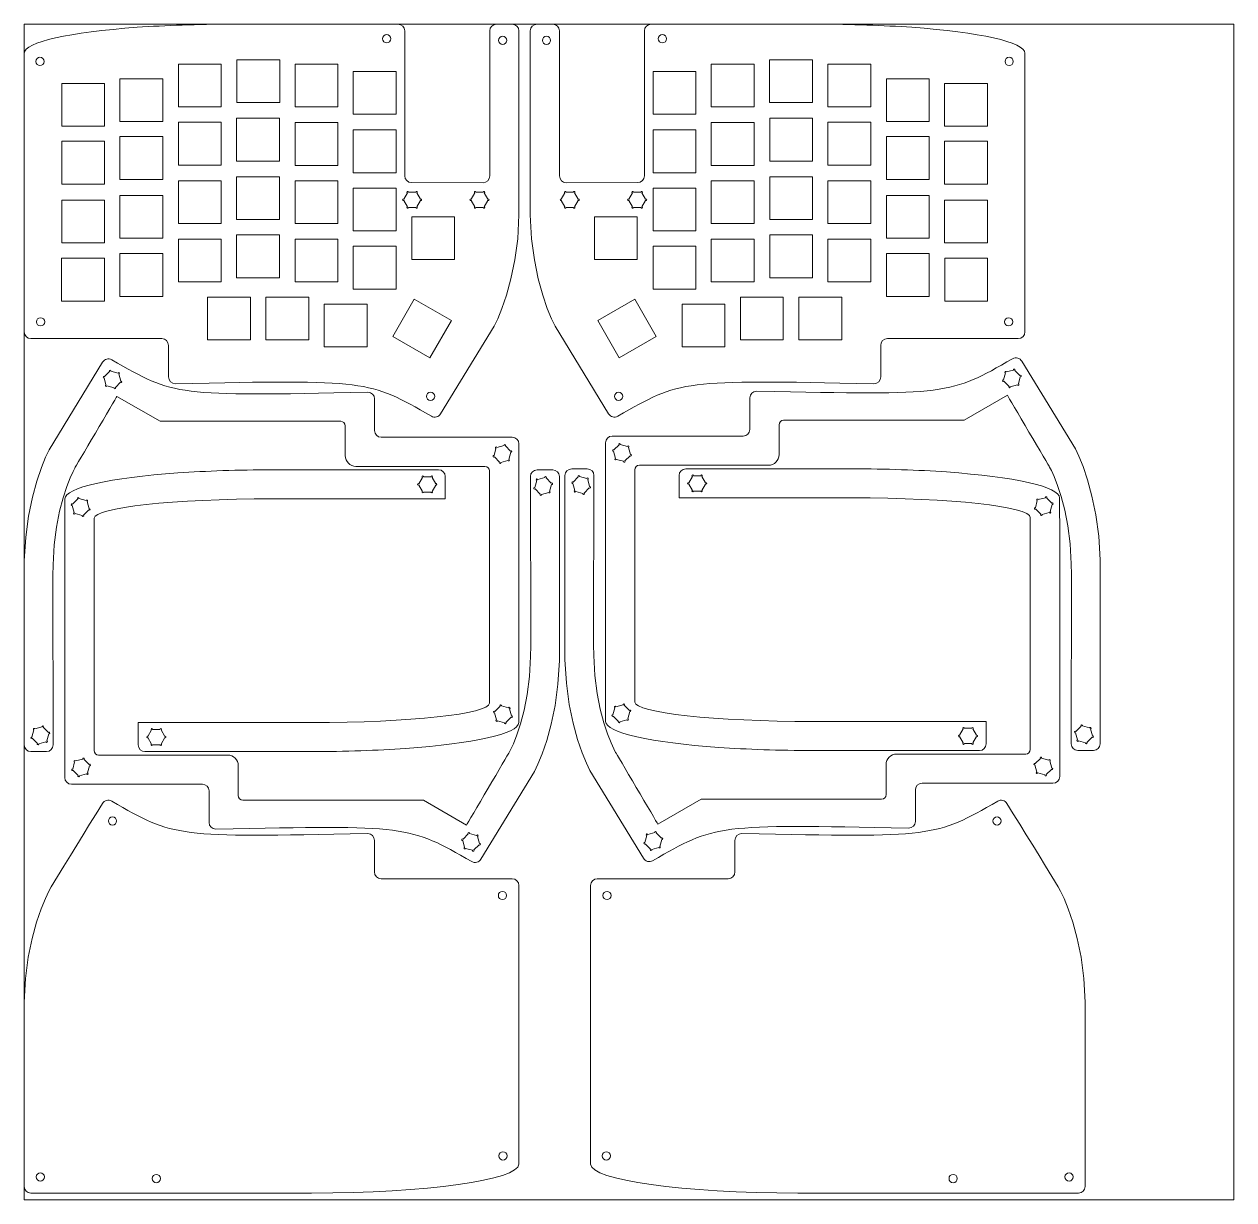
# Model space of a CAD drawing. Header units: inches. Extents: x 0 to 1120, y 0 to 1089.
import ezdxf

# ---------------------------------------------------------------- set-up
doc = ezdxf.new("R2010")
doc.units = ezdxf.units.IN
doc.header["$MEASUREMENT"] = 0
doc.layers.add('Layer 1', color=7, linetype='Continuous')

# ---------------------------------------------------------------- blocks, each defined once
blk = doc.blocks.new('block 2')
at = {"layer": 'Layer 1', "lineweight": 0}
blk.add_lwpolyline([(0, 1088.5), (1119.7, 1088.5), (1119.7, 0), (0, 0), (0, 1088.5)], dxfattribs=at)
at = {"layer": 'Layer 1', "color": 154, "lineweight": 5, "true_color": 0x213f99}
for points in [[(236.5, 1055.5), (196.8, 1055.5), (196.8, 1015.9), (236.5, 1015.9), (236.5, 1055.5)], [(689.9, 1055.5), (729.6, 1055.5), (729.6, 1015.9), (689.9, 1015.9), (689.9, 1055.5)], [(182.4, 1051.6), (142.7, 1051.6), (142.7, 1011.9), (182.4, 1011.9), (182.4, 1051.6)], [(290.4, 1051.6), (250.8, 1051.6), (250.8, 1011.9), (290.4, 1011.9), (290.4, 1051.6)], [(344.3, 1044.8), (304.6, 1044.8), (304.6, 1005.1), (344.3, 1005.1), (344.3, 1044.8)], [(582.1, 1044.8), (621.8, 1044.8), (621.8, 1005.1), (582.1, 1005.1), (582.1, 1044.8)], [(636, 1051.6), (675.6, 1051.6), (675.6, 1011.9), (636, 1011.9), (636, 1051.6)], [(744, 1051.6), (783.7, 1051.6), (783.7, 1011.9), (744, 1011.9), (744, 1051.6)], [(74.4, 1033.7), (34.7, 1033.7)], [(34.7, 1033.7), (34.7, 994.1)], [(74.4, 994.1), (74.4, 1033.7)], [(128.3, 1038), (88.6, 1038), (88.6, 998.3), (128.3, 998.3), (128.3, 1038)], [(798.1, 1038), (837.8, 1038), (837.8, 998.3), (798.1, 998.3), (798.1, 1038)], [(852, 1033.7), (891.6, 1033.7)], [(852, 994.1), (852, 1033.7)], [(891.6, 1033.7), (891.6, 994.1)], [(182.4, 997.7), (142.8, 997.7), (142.8, 958.1), (182.4, 958.1), (182.4, 997.7)], [(236.3, 1001.4), (196.6, 1001.4), (196.6, 961.7), (236.3, 961.7), (236.3, 1001.4)], [(290.4, 997.5), (250.8, 997.5), (250.8, 957.8), (290.4, 957.8), (290.4, 997.5)], [(636, 997.5), (675.6, 997.5), (675.6, 957.8), (636, 957.8), (636, 997.5)], [(690.1, 1001.4), (729.8, 1001.4), (729.8, 961.7), (690.1, 961.7), (690.1, 1001.4)], [(744, 997.7), (783.6, 997.7), (783.6, 958.1), (744, 958.1), (744, 997.7)], [(34.7, 994.1), (74.4, 994.1)], [(344.3, 990.7), (304.6, 990.7), (304.6, 951), (344.3, 951), (344.3, 990.7)], [(582.1, 990.7), (621.8, 990.7), (621.8, 951), (582.1, 951), (582.1, 990.7)], [(891.6, 994.1), (852, 994.1)], [(74.4, 980.2), (34.7, 980.2)], [(34.7, 980.2), (34.7, 940.5)], [(74.4, 940.5), (74.4, 980.2)], [(128.3, 984.4), (88.6, 984.4), (88.6, 944.7), (128.3, 944.7), (128.3, 984.4)], [(798.1, 984.4), (837.8, 984.4), (837.8, 944.7), (798.1, 944.7), (798.1, 984.4)], [(852, 980.2), (891.6, 980.2)], [(852, 940.5), (852, 980.2)], [(891.6, 980.2), (891.6, 940.5)], [(182.4, 943.6), (142.7, 943.6), (142.7, 903.9), (182.4, 903.9), (182.4, 943.6)], [(236.3, 947.3), (196.6, 947.3), (196.6, 907.6), (236.3, 907.6), (236.3, 947.3)], [(290.4, 943.6), (250.7, 943.6), (250.7, 903.9), (290.4, 903.9), (290.4, 943.6)], [(636, 943.6), (675.7, 943.6), (675.7, 903.9), (636, 903.9), (636, 943.6)], [(690.1, 947.3), (729.8, 947.3), (729.8, 907.6), (690.1, 907.6), (690.1, 947.3)], [(744, 943.6), (783.7, 943.6), (783.7, 903.9), (744, 903.9), (744, 943.6)], [(34.7, 940.5), (74.4, 940.5)], [(128.3, 930), (88.6, 930), (88.6, 890.3), (128.3, 890.3), (128.3, 930)], [(344.3, 936.8), (304.6, 936.8), (304.6, 897.1), (344.3, 897.1), (344.3, 936.8)], [(582.1, 936.8), (621.8, 936.8), (621.8, 897.1), (582.1, 897.1), (582.1, 936.8)], [(798.1, 930), (837.8, 930), (837.8, 890.3), (798.1, 890.3), (798.1, 930)], [(891.6, 940.5), (852, 940.5)], [(74.4, 925.7), (34.7, 925.7), (34.7, 886.1), (74.4, 886.1), (74.4, 925.7)], [(852, 925.7), (891.7, 925.7), (891.7, 886.1), (852, 886.1), (852, 925.7)], [(398.4, 910.2), (358.9, 910.2), (358.9, 870.5), (398.4, 870.5), (398.4, 910.2)], [(528, 910.2), (567.5, 910.2), (567.5, 870.5), (528, 870.5), (528, 910.2)], [(182.4, 889.5), (142.8, 889.5), (142.8, 849.8), (182.4, 849.8), (182.4, 889.5)], [(236.3, 893.4), (196.6, 893.4), (196.6, 853.7), (236.3, 853.7), (236.3, 893.4)], [(290.4, 889.5), (250.7, 889.5), (250.7, 849.8), (290.4, 849.8), (290.4, 889.5)], [(636, 889.5), (675.7, 889.5), (675.7, 849.8), (636, 849.8), (636, 889.5)], [(690.1, 893.4), (729.8, 893.4), (729.8, 853.7), (690.1, 853.7), (690.1, 893.4)], [(744, 889.5), (783.6, 889.5), (783.6, 849.8), (744, 849.8), (744, 889.5)], [(128.3, 876.1), (88.6, 876.1), (88.6, 836.5), (128.3, 836.5), (128.3, 876.1)], [(344.3, 882.9), (304.6, 882.9), (304.6, 843.3), (344.3, 843.3), (344.3, 882.9)], [(582.1, 882.9), (621.8, 882.9), (621.8, 843.3), (582.1, 843.3), (582.1, 882.9)], [(798.1, 876.1), (837.8, 876.1), (837.8, 836.5), (798.1, 836.5), (798.1, 876.1)], [(74.3, 871.9), (34.6, 871.9), (34.6, 832.2), (74.3, 832.2), (74.3, 871.9)], [(852.1, 871.9), (891.8, 871.9), (891.8, 832.2), (852.1, 832.2), (852.1, 871.9)], [(209.4, 835.7), (169.7, 835.7)], [(169.7, 835.7), (169.7, 796.1)], [(209.4, 808.6), (209.4, 835.8)], [(263.5, 835.7), (223.8, 835.7), (223.8, 796.1), (263.5, 796.1), (263.5, 835.7)], [(317.4, 829.4), (277.7, 829.4), (277.7, 789.7), (317.4, 789.7), (317.4, 829.4)], [(395.5, 814), (361.1, 833.8), (341.3, 799.4), (375.6, 779.6), (395.5, 814)], [(530.9, 814), (565.3, 833.8), (585.1, 799.4), (550.7, 779.6), (530.9, 814)], [(609, 829.4), (648.7, 829.4), (648.7, 789.7), (609, 789.7), (609, 829.4)], [(662.9, 835.7), (702.6, 835.7), (702.6, 796.1), (662.9, 796.1), (662.9, 835.7)], [(717, 808.6), (717, 835.8)], [(717, 835.7), (756.7, 835.7)], [(756.7, 835.7), (756.7, 796.1)], [(209.4, 796.1), (209.4, 808.6)], [(717, 796.1), (717, 808.6)], [(169.7, 796.1), (209.4, 796.1)], [(756.7, 796.1), (717, 796.1)]]:
    blk.add_lwpolyline(points, dxfattribs=at)
for points, knots in [([(133.6, 761.9), (133.6, 758.4), (136.4, 755.6), (139.9, 755.6), (318.5, 759.2), (318.5, 759.2), (376.9, 725.5), (379.9, 723.8), (383.7, 724.8), (385.4, 727.8), (385.4, 727.8), (435, 808.8), (435, 808.8), (435, 808.8), (438.3, 815.7), (438.3, 815.7), (438.3, 815.7), (442.2, 825.3), (442.2, 825.3), (442.2, 825.3), (446.4, 837.7), (446.4, 837.7), (446.4, 837.7), (450.5, 852.7), (450.5, 852.7), (450.5, 852.7), (454.1, 870.2), (454.1, 870.2), (454.1, 870.2), (456.8, 889.9), (456.8, 889.9), (456.8, 889.9), (457.9, 911.9), (457.9, 911.9), (457.9, 911.9), (457.9, 1082.3), (457.9, 1082.3), (457.9, 1085.7), (455.1, 1088.5), (451.6, 1088.5), (451.6, 1088.5), (437.2, 1088.5), (437.2, 1088.5), (433.7, 1088.5), (430.9, 1085.7), (430.9, 1082.3), (430.9, 1082.3), (430.9, 948), (430.9, 948), (430.9, 944.6), (428.1, 941.8), (424.7, 941.6), (424.7, 941.6), (358.5, 941.8), (358.5, 941.8), (355.1, 941.8), (352.3, 944.6), (352.3, 948), (352.3, 948), (352.3, 1082.3), (352.3, 1082.3), (352.3, 1085.7), (349.5, 1088.5), (346, 1088.5), (346, 1088.5), (191.9, 1088.5), (191.9, 1088.5), (160.5, 1088.5), (130.8, 1087.4), (104.7, 1085.6), (42.5, 1081.1), (0, 1072), (0, 1061.6), (0, 1061.6), (0, 803.6), (0, 803.6), (0, 800.2), (2.8, 797.4), (6.2, 797.4), (6.2, 797.4), (127.4, 797.4), (127.4, 797.4), (130.8, 797.4), (133.6, 794.6), (133.6, 791.1), (133.6, 791.1), (133.6, 761.9), (133.6, 761.9)], [0, 0, 0, 0, 1, 1, 1, 2, 2, 2, 3, 3, 3, 4, 4, 4, 5, 5, 5, 6, 6, 6, 7, 7, 7, 8, 8, 8, 9, 9, 9, 10, 10, 10, 11, 11, 11, 12, 12, 12, 13, 13, 13, 14, 14, 14, 15, 15, 15, 16, 16, 16, 17, 17, 17, 18, 18, 18, 19, 19, 19, 20, 20, 20, 21, 21, 21, 22, 22, 22, 23, 23, 23, 24, 24, 24, 25, 25, 25, 26, 26, 26, 27, 27, 27, 28, 28, 28, 29, 29, 29, 29]), ([(792.8, 761.9), (792.8, 758.4), (790, 755.6), (786.5, 755.6), (607.9, 759.2), (607.9, 759.2), (549.5, 725.5), (546.5, 723.8), (542.7, 724.8), (541, 727.8), (541, 727.8), (491.4, 808.8), (491.4, 808.8), (491.4, 808.8), (488.1, 815.7), (488.1, 815.7), (488.1, 815.7), (484.2, 825.3), (484.2, 825.3), (484.2, 825.3), (480, 837.7), (480, 837.7), (480, 837.7), (475.9, 852.7), (475.9, 852.7), (475.9, 852.7), (472.3, 870.2), (472.3, 870.2), (472.3, 870.2), (469.6, 889.9), (469.6, 889.9), (469.6, 889.9), (468.5, 911.9), (468.5, 911.9), (468.5, 911.9), (468.5, 1082.3), (468.5, 1082.3), (468.5, 1085.7), (471.3, 1088.5), (474.8, 1088.5), (474.8, 1088.5), (489.2, 1088.5), (489.2, 1088.5), (492.7, 1088.5), (495.5, 1085.7), (495.5, 1082.3), (495.5, 1082.3), (495.5, 948), (495.5, 948), (495.5, 944.6), (498.3, 941.8), (501.7, 941.6), (501.7, 941.6), (567.9, 941.8), (567.9, 941.8), (571.3, 941.8), (574.1, 944.6), (574.1, 948), (574.1, 948), (574.1, 1082.3), (574.1, 1082.3), (574.1, 1085.7), (576.9, 1088.5), (580.4, 1088.5), (580.4, 1088.5), (734.5, 1088.5), (734.5, 1088.5), (765.9, 1088.5), (795.5, 1087.4), (821.7, 1085.6), (883.9, 1081.1), (926.4, 1072), (926.4, 1061.6), (926.4, 1061.6), (926.4, 803.6), (926.4, 803.6), (926.4, 800.2), (923.6, 797.4), (920.2, 797.4), (920.2, 797.4), (799, 797.4), (799, 797.4), (795.6, 797.4), (792.8, 794.6), (792.8, 791.1), (792.8, 791.1), (792.8, 761.9), (792.8, 761.9)], [0, 0, 0, 0, 1, 1, 1, 2, 2, 2, 3, 3, 3, 4, 4, 4, 5, 5, 5, 6, 6, 6, 7, 7, 7, 8, 8, 8, 9, 9, 9, 10, 10, 10, 11, 11, 11, 12, 12, 12, 13, 13, 13, 14, 14, 14, 15, 15, 15, 16, 16, 16, 17, 17, 17, 18, 18, 18, 19, 19, 19, 20, 20, 20, 21, 21, 21, 22, 22, 22, 23, 23, 23, 24, 24, 24, 25, 25, 25, 26, 26, 26, 27, 27, 27, 28, 28, 28, 29, 29, 29, 29]), ([(338.3, 1077.7), (338.3, 1077.7), (338.3, 1077.7), (338.3, 1077.7), (336.8, 1079.2), (334.4, 1079.2), (332.9, 1077.7), (331.4, 1076.2), (331.4, 1073.8), (332.9, 1072.3), (334.4, 1070.8), (336.8, 1070.8), (338.3, 1072.3), (339.8, 1073.8), (339.8, 1076.2), (338.3, 1077.7)], [0, 0, 0, 0, 1, 1, 1, 2, 2, 2, 3, 3, 3, 4, 4, 4, 5, 5, 5, 5]), ([(439.1, 1073.5), (439.1, 1073.5), (439.1, 1073.5), (439.1, 1073.5), (439.1, 1071.4), (440.8, 1069.7), (442.9, 1069.7), (445, 1069.7), (446.7, 1071.4), (446.7, 1073.5), (446.7, 1075.6), (445, 1077.3), (442.9, 1077.3), (440.8, 1077.3), (439.1, 1075.6), (439.1, 1073.5)], [0, 0, 0, 0, 1, 1, 1, 2, 2, 2, 3, 3, 3, 4, 4, 4, 5, 5, 5, 5]), ([(487.3, 1073.5), (487.3, 1073.5), (487.3, 1073.5), (487.3, 1073.5), (487.3, 1071.4), (485.6, 1069.7), (483.5, 1069.7), (481.4, 1069.7), (479.7, 1071.4), (479.7, 1073.5), (479.7, 1075.6), (481.4, 1077.3), (483.5, 1077.3), (485.6, 1077.3), (487.3, 1075.6), (487.3, 1073.5)], [0, 0, 0, 0, 1, 1, 1, 2, 2, 2, 3, 3, 3, 4, 4, 4, 5, 5, 5, 5]), ([(588.1, 1077.7), (588.1, 1077.7), (588.1, 1077.7), (588.1, 1077.7), (589.6, 1079.2), (592, 1079.2), (593.5, 1077.7), (595, 1076.2), (595, 1073.8), (593.5, 1072.3), (592, 1070.8), (589.6, 1070.8), (588.1, 1072.3), (586.6, 1073.8), (586.6, 1076.2), (588.1, 1077.7)], [0, 0, 0, 0, 1, 1, 1, 2, 2, 2, 3, 3, 3, 4, 4, 4, 5, 5, 5, 5]), ([(14.6, 1050.2), (14.6, 1050.2), (14.6, 1050.2), (14.6, 1050.2), (16.7, 1050.2), (18.5, 1051.9), (18.5, 1054), (18.5, 1056.1), (16.8, 1057.9), (14.6, 1057.9), (12.5, 1057.9), (10.8, 1056.1), (10.8, 1054), (10.8, 1051.9), (12.5, 1050.2), (14.6, 1050.2)], [0, 0, 0, 0, 1, 1, 1, 2, 2, 2, 3, 3, 3, 4, 4, 4, 5, 5, 5, 5]), ([(911.7, 1050.2), (911.7, 1050.2), (911.7, 1050.2), (911.7, 1050.2), (909.6, 1050.2), (907.9, 1051.9), (907.9, 1054), (907.9, 1056.1), (909.6, 1057.9), (911.7, 1057.9), (913.8, 1057.9), (915.6, 1056.1), (915.6, 1054), (915.6, 1051.9), (913.8, 1050.2), (911.7, 1050.2)], [0, 0, 0, 0, 1, 1, 1, 2, 2, 2, 3, 3, 3, 4, 4, 4, 5, 5, 5, 5]), ([(350.9, 926.6), (351, 926.6), (351.1, 926.6), (351.3, 926.5), (351.3, 926.5), (354.7, 932.4), (354.7, 932.4), (354.5, 932.5), (354.3, 932.7), (354.3, 933), (354.3, 933.4), (354.6, 933.7), (355, 933.7), (355.4, 933.7), (355.7, 933.4), (355.7, 933), (355.7, 933), (362.5, 933), (362.5, 933), (362.5, 933.4), (362.8, 933.7), (363.2, 933.7), (363.6, 933.7), (363.9, 933.4), (363.9, 933), (363.9, 932.7), (363.7, 932.5), (363.5, 932.4), (363.5, 932.4), (366.9, 926.5), (366.9, 926.5), (367, 926.6), (367.1, 926.6), (367.2, 926.6), (367.6, 926.6), (367.9, 926.3), (367.9, 925.9), (367.9, 925.5), (367.6, 925.2), (367.2, 925.2), (367.1, 925.2), (367, 925.2), (366.9, 925.3), (366.9, 925.3), (363.5, 919.4), (363.5, 919.4), (363.7, 919.3), (363.9, 919.1), (363.9, 918.8), (363.9, 918.4), (363.6, 918.1), (363.2, 918.1), (362.8, 918.1), (362.5, 918.4), (362.5, 918.8), (362.5, 918.8), (355.7, 918.8), (355.7, 918.8), (355.7, 918.4), (355.4, 918.1), (355, 918.1), (354.6, 918.1), (354.3, 918.4), (354.3, 918.8), (354.3, 919.1), (354.5, 919.3), (354.7, 919.4), (354.7, 919.4), (351.3, 925.3), (351.3, 925.3), (351.2, 925.2), (351.1, 925.2), (350.9, 925.2), (350.5, 925.2), (350.2, 925.5), (350.2, 925.9), (350.2, 926.3), (350.5, 926.6), (350.9, 926.6)], [0, 0, 0, 0, 1, 1, 1, 2, 2, 2, 3, 3, 3, 4, 4, 4, 5, 5, 5, 6, 6, 6, 7, 7, 7, 8, 8, 8, 9, 9, 9, 10, 10, 10, 11, 11, 11, 12, 12, 12, 13, 13, 13, 14, 14, 14, 15, 15, 15, 16, 16, 16, 17, 17, 17, 18, 18, 18, 19, 19, 19, 20, 20, 20, 21, 21, 21, 22, 22, 22, 23, 23, 23, 24, 24, 24, 25, 25, 25, 26, 26, 26, 26]), ([(413.3, 926.6), (413.4, 926.6), (413.5, 926.6), (413.7, 926.5), (413.7, 926.5), (417.1, 932.4), (417.1, 932.4), (416.9, 932.5), (416.7, 932.7), (416.7, 933), (416.7, 933.4), (417, 933.7), (417.4, 933.7), (417.8, 933.7), (418.1, 933.4), (418.1, 933), (418.1, 933), (424.9, 933), (424.9, 933), (424.9, 933.4), (425.2, 933.7), (425.6, 933.7), (426, 933.7), (426.3, 933.4), (426.3, 933), (426.3, 932.7), (426.1, 932.5), (425.9, 932.4), (425.9, 932.4), (429.3, 926.5), (429.3, 926.5), (429.4, 926.6), (429.5, 926.6), (429.6, 926.6), (430, 926.6), (430.3, 926.3), (430.3, 925.9), (430.3, 925.5), (430, 925.2), (429.6, 925.2), (429.5, 925.2), (429.4, 925.2), (429.3, 925.3), (429.3, 925.3), (425.9, 919.4), (425.9, 919.4), (426.1, 919.3), (426.3, 919.1), (426.3, 918.8), (426.3, 918.4), (426, 918.1), (425.6, 918.1), (425.2, 918.1), (424.9, 918.4), (424.9, 918.8), (424.9, 918.8), (418.1, 918.8), (418.1, 918.8), (418.1, 918.4), (417.8, 918.1), (417.4, 918.1), (417, 918.1), (416.7, 918.4), (416.7, 918.8), (416.7, 919.1), (416.9, 919.3), (417.1, 919.4), (417.1, 919.4), (413.7, 925.3), (413.7, 925.3), (413.6, 925.2), (413.5, 925.2), (413.3, 925.2), (412.9, 925.2), (412.6, 925.5), (412.6, 925.9), (412.6, 926.3), (412.9, 926.6), (413.3, 926.6)], [0, 0, 0, 0, 1, 1, 1, 2, 2, 2, 3, 3, 3, 4, 4, 4, 5, 5, 5, 6, 6, 6, 7, 7, 7, 8, 8, 8, 9, 9, 9, 10, 10, 10, 11, 11, 11, 12, 12, 12, 13, 13, 13, 14, 14, 14, 15, 15, 15, 16, 16, 16, 17, 17, 17, 18, 18, 18, 19, 19, 19, 20, 20, 20, 21, 21, 21, 22, 22, 22, 23, 23, 23, 24, 24, 24, 25, 25, 25, 26, 26, 26, 26]), ([(496.8, 926.6), (496.9, 926.6), (497, 926.6), (497.2, 926.5), (497.2, 926.5), (500.6, 932.4), (500.6, 932.4), (500.4, 932.5), (500.2, 932.7), (500.2, 933), (500.2, 933.4), (500.5, 933.7), (500.9, 933.7), (501.3, 933.7), (501.6, 933.4), (501.6, 933), (501.6, 933), (508.4, 933), (508.4, 933), (508.4, 933.4), (508.7, 933.7), (509.1, 933.7), (509.5, 933.7), (509.8, 933.4), (509.8, 933), (509.8, 932.7), (509.6, 932.5), (509.4, 932.4), (509.4, 932.4), (512.8, 926.5), (512.8, 926.5), (512.9, 926.6), (513, 926.6), (513.1, 926.6), (513.5, 926.6), (513.8, 926.3), (513.8, 925.9), (513.8, 925.5), (513.5, 925.2), (513.1, 925.2), (513, 925.2), (512.9, 925.2), (512.8, 925.3), (512.8, 925.3), (509.4, 919.4), (509.4, 919.4), (509.6, 919.3), (509.8, 919.1), (509.8, 918.8), (509.8, 918.4), (509.5, 918.1), (509.1, 918.1), (508.7, 918.1), (508.4, 918.4), (508.4, 918.8), (508.4, 918.8), (501.6, 918.8), (501.6, 918.8), (501.6, 918.4), (501.3, 918.1), (500.9, 918.1), (500.5, 918.1), (500.2, 918.4), (500.2, 918.8), (500.2, 919.1), (500.4, 919.3), (500.6, 919.4), (500.6, 919.4), (497.2, 925.3), (497.2, 925.3), (497.1, 925.2), (497, 925.2), (496.8, 925.2), (496.4, 925.2), (496.1, 925.5), (496.1, 925.9), (496.1, 926.3), (496.4, 926.6), (496.8, 926.6)], [0, 0, 0, 0, 1, 1, 1, 2, 2, 2, 3, 3, 3, 4, 4, 4, 5, 5, 5, 6, 6, 6, 7, 7, 7, 8, 8, 8, 9, 9, 9, 10, 10, 10, 11, 11, 11, 12, 12, 12, 13, 13, 13, 14, 14, 14, 15, 15, 15, 16, 16, 16, 17, 17, 17, 18, 18, 18, 19, 19, 19, 20, 20, 20, 21, 21, 21, 22, 22, 22, 23, 23, 23, 24, 24, 24, 25, 25, 25, 26, 26, 26, 26]), ([(559.2, 926.6), (559.3, 926.6), (559.4, 926.6), (559.6, 926.5), (559.6, 926.5), (563, 932.4), (563, 932.4), (562.8, 932.5), (562.6, 932.7), (562.6, 933), (562.6, 933.4), (562.9, 933.7), (563.3, 933.7), (563.7, 933.7), (564, 933.4), (564, 933), (564, 933), (570.8, 933), (570.8, 933), (570.8, 933.4), (571.1, 933.7), (571.5, 933.7), (571.9, 933.7), (572.2, 933.4), (572.2, 933), (572.2, 932.7), (572, 932.5), (571.8, 932.4), (571.8, 932.4), (575.2, 926.5), (575.2, 926.5), (575.3, 926.6), (575.4, 926.6), (575.5, 926.6), (575.9, 926.6), (576.2, 926.3), (576.2, 925.9), (576.2, 925.5), (575.9, 925.2), (575.5, 925.2), (575.4, 925.2), (575.3, 925.2), (575.2, 925.3), (575.2, 925.3), (571.8, 919.4), (571.8, 919.4), (572, 919.3), (572.2, 919.1), (572.2, 918.8), (572.2, 918.4), (571.9, 918.1), (571.5, 918.1), (571.1, 918.1), (570.8, 918.4), (570.8, 918.8), (570.8, 918.8), (564, 918.8), (564, 918.8), (564, 918.4), (563.7, 918.1), (563.3, 918.1), (562.9, 918.1), (562.6, 918.4), (562.6, 918.8), (562.6, 919.1), (562.8, 919.3), (563, 919.4), (563, 919.4), (559.6, 925.3), (559.6, 925.3), (559.5, 925.2), (559.4, 925.2), (559.2, 925.2), (558.8, 925.2), (558.5, 925.5), (558.5, 925.9), (558.5, 926.3), (558.8, 926.6), (559.2, 926.6)], [0, 0, 0, 0, 1, 1, 1, 2, 2, 2, 3, 3, 3, 4, 4, 4, 5, 5, 5, 6, 6, 6, 7, 7, 7, 8, 8, 8, 9, 9, 9, 10, 10, 10, 11, 11, 11, 12, 12, 12, 13, 13, 13, 14, 14, 14, 15, 15, 15, 16, 16, 16, 17, 17, 17, 18, 18, 18, 19, 19, 19, 20, 20, 20, 21, 21, 21, 22, 22, 22, 23, 23, 23, 24, 24, 24, 25, 25, 25, 26, 26, 26, 26]), ([(11.3, 812.9), (11.3, 812.9), (11.3, 812.9), (11.3, 812.9), (11.3, 810.8), (13.1, 809.1), (15.2, 809.1), (17.3, 809.1), (19, 810.8), (19, 812.9), (19, 815), (17.3, 816.7), (15.2, 816.7), (13.1, 816.7), (11.3, 815), (11.3, 812.9)], [0, 0, 0, 0, 1, 1, 1, 2, 2, 2, 3, 3, 3, 4, 4, 4, 5, 5, 5, 5]), ([(915.1, 812.9), (915.1, 812.9), (915.1, 812.9), (915.1, 812.9), (915.1, 810.8), (913.3, 809.1), (911.2, 809.1), (909.1, 809.1), (907.4, 810.8), (907.4, 812.9), (907.4, 815), (909.1, 816.7), (911.2, 816.7), (913.3, 816.7), (915.1, 815), (915.1, 812.9)], [0, 0, 0, 0, 1, 1, 1, 2, 2, 2, 3, 3, 3, 4, 4, 4, 5, 5, 5, 5]), ([(376.2, 747.7), (376.2, 747.7), (376.2, 747.7), (376.2, 747.7), (374.1, 747.7), (372.3, 746), (372.3, 743.9), (372.3, 741.8), (374.1, 740.1), (376.2, 740.1), (378.3, 740.1), (380, 741.8), (380, 743.9), (380, 746), (378.3, 747.7), (376.2, 747.7)], [0, 0, 0, 0, 1, 1, 1, 2, 2, 2, 3, 3, 3, 4, 4, 4, 5, 5, 5, 5]), ([(550.2, 747.7), (550.2, 747.7), (550.2, 747.7), (550.2, 747.7), (552.3, 747.7), (554.1, 746), (554.1, 743.9), (554.1, 741.8), (552.3, 740.1), (550.2, 740.1), (548.1, 740.1), (546.4, 741.8), (546.4, 743.9), (546.4, 746), (548.1, 747.7), (550.2, 747.7)], [0, 0, 0, 0, 1, 1, 1, 2, 2, 2, 3, 3, 3, 4, 4, 4, 5, 5, 5, 5])]:
    blk.add_open_spline(points, degree=3, knots=knots, dxfattribs=at)
blk = doc.blocks.new('block 3')
at = {"layer": 'Layer 1', "lineweight": 0}
blk.add_lwpolyline([(0, 1088.5), (1119.7, 1088.5), (1119.7, 0), (0, 0), (0, 1088.5)], dxfattribs=at)
at = {"layer": 'Layer 1', "color": 154, "lineweight": 5, "true_color": 0x213f99}
for points, knots in [([(457.9, 501.2), (457.9, 501.2), (457.9, 699.9), (457.9, 699.9), (457.9, 703.4), (455.1, 706.1), (451.7, 706.1), (451.7, 706.1), (330.5, 706.1), (330.5, 706.1), (327, 706.1), (324.3, 708.9), (324.3, 712.3), (324.3, 712.3), (324.3, 741.5), (324.3, 741.5), (324.3, 745), (321.5, 747.7), (318.1, 747.7), (139.5, 744.1), (139.5, 744.1), (81.1, 777.8), (78.1, 779.5), (74.3, 778.5), (72.6, 775.5), (72.6, 775.5), (23, 694.4), (23, 694.4), (23, 694.4), (19.8, 687.6), (19.8, 687.6), (19.8, 687.6), (15.9, 677.9), (15.9, 677.9), (15.9, 677.9), (11.7, 665.5), (11.7, 665.5), (11.7, 665.5), (7.6, 650.5), (7.6, 650.5), (7.6, 650.5), (4, 633.1), (4, 633.1), (4, 633.1), (1.4, 613.4), (1.4, 613.4), (1.4, 613.4), (0, 591.6), (0, 591.6), (0, 591.6), (0, 421.2), (0, 421.2), (0, 417.8), (2.8, 415), (6.2, 415), (6.2, 415), (20.6, 415), (20.6, 415), (24.1, 415), (26.8, 417.8), (26.8, 421.2), (26.8, 421.2), (26.5, 578.1), (26.5, 578.1), (26.5, 578.1), (26.8, 587.9), (26.8, 587.9), (26.8, 587.9), (27.7, 606.3), (27.7, 606.3), (27.7, 606.3), (29.8, 622.9), (29.8, 622.9), (29.8, 622.9), (32.7, 637.5), (32.7, 637.5), (32.7, 637.5), (36, 650.1), (36, 650.1), (36, 650.1), (39.4, 660.5), (39.4, 660.5), (39.4, 660.5), (42.6, 668.6), (42.6, 668.6), (42.6, 668.6), (45.2, 674.3), (45.2, 674.3), (45.2, 674.3), (46.9, 677.5), (46.9, 677.5), (46.9, 677.5), (84.7, 741.8), (85.9, 743.9), (85.9, 743.9), (125.9, 720.8), (125.9, 720.8), (125.9, 720.8), (293, 720.8), (293, 720.8), (295.4, 720.8), (297.2, 718.9), (297.2, 716.6), (297.2, 716.6), (297.2, 689), (297.2, 689), (297.2, 683.5), (301.6, 679.1), (307.1, 679.1), (307.1, 679.1), (426.5, 679.1), (426.5, 679.1), (428.9, 679.1), (430.7, 677.2), (430.7, 674.9), (430.7, 674.9), (430.7, 459.9), (430.7, 459.9), (430.7, 449.9), (356.9, 441.9), (265.7, 441.9), (265.7, 441.9), (105.6, 441.9), (105.6, 441.9), (105.6, 441.9), (105.6, 421.2), (105.6, 421.2), (105.6, 417.7), (108.4, 415), (111.8, 415), (111.8, 415), (265.9, 415), (265.9, 415), (297.3, 415), (327, 416.1), (353.1, 417.9), (415.3, 422.4), (457.8, 431.4), (457.8, 441.9), (457.9, 441.9), (457.9, 466.9), (457.9, 501.2)], [0, 0, 0, 0, 1, 1, 1, 2, 2, 2, 3, 3, 3, 4, 4, 4, 5, 5, 5, 6, 6, 6, 7, 7, 7, 8, 8, 8, 9, 9, 9, 10, 10, 10, 11, 11, 11, 12, 12, 12, 13, 13, 13, 14, 14, 14, 15, 15, 15, 16, 16, 16, 17, 17, 17, 18, 18, 18, 19, 19, 19, 20, 20, 20, 21, 21, 21, 22, 22, 22, 23, 23, 23, 24, 24, 24, 25, 25, 25, 26, 26, 26, 27, 27, 27, 28, 28, 28, 29, 29, 29, 30, 30, 30, 31, 31, 31, 32, 32, 32, 33, 33, 33, 34, 34, 34, 35, 35, 35, 36, 36, 36, 37, 37, 37, 38, 38, 38, 39, 39, 39, 40, 40, 40, 41, 41, 41, 42, 42, 42, 43, 43, 43, 44, 44, 44, 45, 45, 45, 46, 46, 46, 47, 47, 47, 47]), ([(538.1, 502.2), (538.1, 502.2), (538.1, 700.9), (538.1, 700.9), (538.1, 704.4), (540.9, 707.1), (544.3, 707.1), (544.3, 707.1), (665.5, 707.1), (665.5, 707.1), (669, 707.1), (671.7, 709.9), (671.7, 713.3), (671.7, 713.3), (671.7, 742.5), (671.7, 742.5), (671.7, 746), (674.5, 748.7), (677.9, 748.7), (856.5, 745.1), (856.5, 745.1), (914.9, 778.8), (917.9, 780.5), (921.7, 779.5), (923.4, 776.5), (923.4, 776.5), (973, 695.4), (973, 695.4), (973, 695.4), (976.2, 688.6), (976.2, 688.6), (976.2, 688.6), (980.1, 678.9), (980.1, 678.9), (980.1, 678.9), (984.3, 666.5), (984.3, 666.5), (984.3, 666.5), (988.4, 651.5), (988.4, 651.5), (988.4, 651.5), (992, 634.1), (992, 634.1), (992, 634.1), (994.6, 614.4), (994.6, 614.4), (994.6, 614.4), (996, 592.6), (996, 592.6), (996, 592.6), (996, 422.2), (996, 422.2), (996, 418.8), (993.2, 416), (989.8, 416), (989.8, 416), (975.4, 416), (975.4, 416), (971.9, 416), (969.2, 418.8), (969.2, 422.2), (969.2, 422.2), (969.5, 579.1), (969.5, 579.1), (969.5, 579.1), (969.2, 588.9), (969.2, 588.9), (969.2, 588.9), (968.3, 607.3), (968.3, 607.3), (968.3, 607.3), (966.2, 623.9), (966.2, 623.9), (966.2, 623.9), (963.3, 638.5), (963.3, 638.5), (963.3, 638.5), (960, 651.1), (960, 651.1), (960, 651.1), (956.6, 661.5), (956.6, 661.5), (956.6, 661.5), (953.4, 669.6), (953.4, 669.6), (953.4, 669.6), (950.8, 675.3), (950.8, 675.3), (950.8, 675.3), (949.1, 678.5), (949.1, 678.5), (949.1, 678.5), (911.3, 742.8), (910.1, 744.9), (910.1, 744.9), (870.1, 721.8), (870.1, 721.8), (870.1, 721.8), (703, 721.8), (703, 721.8), (700.6, 721.8), (698.8, 719.9), (698.8, 717.6), (698.8, 717.6), (698.8, 690), (698.8, 690), (698.8, 684.5), (694.4, 680.1), (688.9, 680.1), (688.9, 680.1), (569.5, 680.1), (569.5, 680.1), (567.1, 680.1), (565.3, 678.2), (565.3, 675.9), (565.3, 675.9), (565.3, 460.9), (565.3, 460.9), (565.3, 450.9), (639.1, 442.9), (730.3, 442.9), (730.3, 442.9), (890.4, 442.9), (890.4, 442.9), (890.4, 442.9), (890.4, 422.2), (890.4, 422.2), (890.4, 418.7), (887.6, 416), (884.2, 416), (884.2, 416), (730.1, 416), (730.1, 416), (698.7, 416), (669, 417.1), (642.9, 418.9), (580.7, 423.4), (538.2, 432.4), (538.2, 442.9), (538.1, 442.9), (538.1, 467.9), (538.1, 502.2)], [0, 0, 0, 0, 1, 1, 1, 2, 2, 2, 3, 3, 3, 4, 4, 4, 5, 5, 5, 6, 6, 6, 7, 7, 7, 8, 8, 8, 9, 9, 9, 10, 10, 10, 11, 11, 11, 12, 12, 12, 13, 13, 13, 14, 14, 14, 15, 15, 15, 16, 16, 16, 17, 17, 17, 18, 18, 18, 19, 19, 19, 20, 20, 20, 21, 21, 21, 22, 22, 22, 23, 23, 23, 24, 24, 24, 25, 25, 25, 26, 26, 26, 27, 27, 27, 28, 28, 28, 29, 29, 29, 30, 30, 30, 31, 31, 31, 32, 32, 32, 33, 33, 33, 34, 34, 34, 35, 35, 35, 36, 36, 36, 37, 37, 37, 38, 38, 38, 39, 39, 39, 40, 40, 40, 41, 41, 41, 42, 42, 42, 43, 43, 43, 44, 44, 44, 45, 45, 45, 46, 46, 46, 47, 47, 47, 47]), ([(88, 764.9), (87.9, 764.8), (87.8, 764.8), (87.7, 764.7), (87.7, 764.7), (89.5, 758.1), (89.5, 758.1), (89.7, 758.2), (90, 758.1), (90.2, 757.9), (90.5, 757.6), (90.5, 757.2), (90.2, 756.9), (89.9, 756.6), (89.5, 756.6), (89.2, 756.9), (89.2, 756.9), (84.4, 752.1), (84.4, 752.1), (84.7, 751.8), (84.7, 751.4), (84.4, 751.1), (84.1, 750.8), (83.7, 750.8), (83.4, 751.1), (83.2, 751.3), (83.2, 751.6), (83.2, 751.8), (83.2, 751.8), (76.6, 753.6), (76.6, 753.6), (76.6, 753.5), (76.5, 753.4), (76.4, 753.3), (76.1, 753), (75.7, 753), (75.4, 753.3), (75.1, 753.6), (75.1, 754), (75.4, 754.3), (75.5, 754.4), (75.6, 754.4), (75.7, 754.5), (75.7, 754.5), (74, 761), (74, 761), (73.8, 760.9), (73.5, 761), (73.3, 761.2), (73, 761.5), (73, 761.9), (73.3, 762.2), (73.6, 762.5), (74, 762.5), (74.3, 762.2), (74.3, 762.2), (79.1, 767), (79.1, 767), (78.8, 767.3), (78.8, 767.7), (79.1, 768), (79.4, 768.3), (79.8, 768.3), (80.1, 768), (80.3, 767.8), (80.3, 767.5), (80.3, 767.3), (80.3, 767.3), (86.9, 765.5), (86.9, 765.5), (86.9, 765.6), (87, 765.7), (87.1, 765.8), (87.4, 766.1), (87.8, 766.1), (88.1, 765.8), (88.2, 765.6), (88.2, 765.1), (88, 764.9)], [0, 0, 0, 0, 1, 1, 1, 2, 2, 2, 3, 3, 3, 4, 4, 4, 5, 5, 5, 6, 6, 6, 7, 7, 7, 8, 8, 8, 9, 9, 9, 10, 10, 10, 11, 11, 11, 12, 12, 12, 13, 13, 13, 14, 14, 14, 15, 15, 15, 16, 16, 16, 17, 17, 17, 18, 18, 18, 19, 19, 19, 20, 20, 20, 21, 21, 21, 22, 22, 22, 23, 23, 23, 24, 24, 24, 25, 25, 25, 26, 26, 26, 26]), ([(908, 765.9), (908.1, 765.8), (908.2, 765.8), (908.3, 765.7), (908.3, 765.7), (906.5, 759.1), (906.5, 759.1), (906.3, 759.2), (906, 759.1), (905.8, 758.9), (905.5, 758.6), (905.5, 758.2), (905.8, 757.9), (906.1, 757.6), (906.5, 757.6), (906.8, 757.9), (906.8, 757.9), (911.6, 753.1), (911.6, 753.1), (911.3, 752.8), (911.3, 752.4), (911.6, 752.1), (911.9, 751.8), (912.3, 751.8), (912.6, 752.1), (912.8, 752.3), (912.8, 752.6), (912.8, 752.8), (912.8, 752.8), (919.4, 754.6), (919.4, 754.6), (919.4, 754.5), (919.5, 754.4), (919.6, 754.3), (919.9, 754), (920.3, 754), (920.6, 754.3), (920.9, 754.6), (920.9, 755), (920.6, 755.3), (920.5, 755.4), (920.4, 755.4), (920.3, 755.5), (920.3, 755.5), (922, 762), (922, 762), (922.2, 761.9), (922.5, 762), (922.7, 762.2), (923, 762.5), (923, 762.9), (922.7, 763.2), (922.4, 763.5), (922, 763.5), (921.7, 763.2), (921.7, 763.2), (916.9, 768), (916.9, 768), (917.2, 768.3), (917.2, 768.7), (916.9, 769), (916.6, 769.3), (916.2, 769.3), (915.9, 769), (915.7, 768.8), (915.7, 768.5), (915.7, 768.3), (915.7, 768.3), (909.1, 766.5), (909.1, 766.5), (909.1, 766.6), (909, 766.7), (908.9, 766.8), (908.6, 767.1), (908.2, 767.1), (907.9, 766.8), (907.8, 766.6), (907.8, 766.1), (908, 765.9)], [0, 0, 0, 0, 1, 1, 1, 2, 2, 2, 3, 3, 3, 4, 4, 4, 5, 5, 5, 6, 6, 6, 7, 7, 7, 8, 8, 8, 9, 9, 9, 10, 10, 10, 11, 11, 11, 12, 12, 12, 13, 13, 13, 14, 14, 14, 15, 15, 15, 16, 16, 16, 17, 17, 17, 18, 18, 18, 19, 19, 19, 20, 20, 20, 21, 21, 21, 22, 22, 22, 23, 23, 23, 24, 24, 24, 25, 25, 25, 26, 26, 26, 26]), ([(437.4, 696.9), (437.5, 696.8), (437.5, 696.7), (437.6, 696.6), (437.6, 696.6), (444.2, 698.4), (444.2, 698.4), (444.1, 698.6), (444.2, 698.9), (444.4, 699.1), (444.7, 699.4), (445.1, 699.4), (445.4, 699.1), (445.7, 698.8), (445.7, 698.4), (445.4, 698.1), (445.4, 698.1), (450.2, 693.3), (450.2, 693.3), (450.5, 693.6), (450.9, 693.6), (451.2, 693.3), (451.5, 693), (451.5, 692.6), (451.2, 692.3), (451, 692.1), (450.7, 692.1), (450.5, 692.1), (450.5, 692.1), (448.7, 685.5), (448.7, 685.5), (448.8, 685.5), (448.9, 685.4), (449, 685.3), (449.3, 685), (449.3, 684.6), (449, 684.3), (448.7, 684), (448.3, 684), (448, 684.3), (447.9, 684.4), (447.9, 684.5), (447.8, 684.6), (447.8, 684.6), (441.2, 682.8), (441.2, 682.8), (441.3, 682.6), (441.2, 682.3), (441, 682.1), (440.7, 681.8), (440.3, 681.8), (440, 682.1), (439.7, 682.4), (439.7, 682.8), (440, 683.1), (440, 683.1), (435.2, 687.9), (435.2, 687.9), (434.9, 687.6), (434.5, 687.6), (434.2, 687.9), (433.9, 688.2), (433.9, 688.6), (434.2, 688.9), (434.4, 689.1), (434.7, 689.1), (434.9, 689.1), (434.9, 689.1), (436.7, 695.7), (436.7, 695.7), (436.6, 695.7), (436.5, 695.8), (436.4, 695.9), (436.1, 696.2), (436.1, 696.6), (436.4, 696.9), (436.7, 697.1), (437.1, 697.1), (437.4, 696.9)], [0, 0, 0, 0, 1, 1, 1, 2, 2, 2, 3, 3, 3, 4, 4, 4, 5, 5, 5, 6, 6, 6, 7, 7, 7, 8, 8, 8, 9, 9, 9, 10, 10, 10, 11, 11, 11, 12, 12, 12, 13, 13, 13, 14, 14, 14, 15, 15, 15, 16, 16, 16, 17, 17, 17, 18, 18, 18, 19, 19, 19, 20, 20, 20, 21, 21, 21, 22, 22, 22, 23, 23, 23, 24, 24, 24, 25, 25, 25, 26, 26, 26, 26]), ([(558.6, 697.9), (558.5, 697.8), (558.5, 697.7), (558.4, 697.6), (558.4, 697.6), (551.8, 699.4), (551.8, 699.4), (551.9, 699.6), (551.8, 699.9), (551.6, 700.1), (551.3, 700.4), (550.9, 700.4), (550.6, 700.1), (550.3, 699.8), (550.3, 699.4), (550.6, 699.1), (550.6, 699.1), (545.8, 694.3), (545.8, 694.3), (545.5, 694.6), (545.1, 694.6), (544.8, 694.3), (544.5, 694), (544.5, 693.6), (544.8, 693.3), (545, 693.1), (545.3, 693.1), (545.5, 693.1), (545.5, 693.1), (547.3, 686.5), (547.3, 686.5), (547.2, 686.5), (547.1, 686.4), (547, 686.3), (546.7, 686), (546.7, 685.6), (547, 685.3), (547.3, 685), (547.7, 685), (548, 685.3), (548.1, 685.4), (548.1, 685.5), (548.2, 685.6), (548.2, 685.6), (554.8, 683.8), (554.8, 683.8), (554.7, 683.6), (554.8, 683.3), (555, 683.1), (555.3, 682.8), (555.7, 682.8), (556, 683.1), (556.3, 683.4), (556.3, 683.8), (556, 684.1), (556, 684.1), (560.8, 688.9), (560.8, 688.9), (561.1, 688.6), (561.5, 688.6), (561.8, 688.9), (562.1, 689.2), (562.1, 689.6), (561.8, 689.9), (561.6, 690.1), (561.3, 690.1), (561.1, 690.1), (561.1, 690.1), (559.3, 696.7), (559.3, 696.7), (559.4, 696.7), (559.5, 696.8), (559.6, 696.9), (559.9, 697.2), (559.9, 697.6), (559.6, 697.9), (559.3, 698.1), (558.9, 698.1), (558.6, 697.9)], [0, 0, 0, 0, 1, 1, 1, 2, 2, 2, 3, 3, 3, 4, 4, 4, 5, 5, 5, 6, 6, 6, 7, 7, 7, 8, 8, 8, 9, 9, 9, 10, 10, 10, 11, 11, 11, 12, 12, 12, 13, 13, 13, 14, 14, 14, 15, 15, 15, 16, 16, 16, 17, 17, 17, 18, 18, 18, 19, 19, 19, 20, 20, 20, 21, 21, 21, 22, 22, 22, 23, 23, 23, 24, 24, 24, 25, 25, 25, 26, 26, 26, 26]), ([(37.5, 589.7), (37.5, 589.7), (37.5, 391), (37.5, 391), (37.5, 387.5), (40.3, 384.8), (43.7, 384.8), (43.7, 384.8), (164.9, 384.8), (164.9, 384.8), (168.4, 384.8), (171.1, 382), (171.1, 378.6), (171.1, 378.6), (171.1, 349.4), (171.1, 349.4), (171.1, 345.9), (173.9, 343.2), (177.3, 343.2), (355.9, 346.8), (355.9, 346.8), (414.3, 313.1), (417.3, 311.4), (421.1, 312.4), (422.8, 315.4), (422.8, 315.4), (472.4, 396.5), (472.4, 396.5), (472.4, 396.5), (475.6, 403.3), (475.6, 403.3), (475.6, 403.3), (479.5, 413), (479.5, 413), (479.5, 413), (483.7, 425.4), (483.7, 425.4), (483.7, 425.4), (487.8, 440.4), (487.8, 440.4), (487.8, 440.4), (491.4, 457.8), (491.4, 457.8), (491.4, 457.8), (494, 477.5), (494, 477.5), (494, 477.5), (495.4, 499.3), (495.4, 499.3), (495.4, 499.3), (495.4, 669.7), (495.4, 669.7), (495.4, 673.1), (492.6, 675.9), (489.2, 675.9), (489.2, 675.9), (474.8, 675.9), (474.8, 675.9), (471.3, 675.9), (468.6, 673.1), (468.6, 669.7), (468.6, 669.7), (468.9, 512.8), (468.9, 512.8), (468.9, 512.8), (468.6, 503), (468.6, 503), (468.6, 503), (467.7, 484.6), (467.7, 484.6), (467.7, 484.6), (465.6, 468), (465.6, 468), (465.6, 468), (462.7, 453.4), (462.7, 453.4), (462.7, 453.4), (459.4, 440.8), (459.4, 440.8), (459.4, 440.8), (456, 430.4), (456, 430.4), (456, 430.4), (452.8, 422.3), (452.8, 422.3), (452.8, 422.3), (450.2, 416.6), (450.2, 416.6), (450.2, 416.6), (448.5, 413.4), (448.5, 413.4), (448.5, 413.4), (410.7, 349.1), (409.5, 347), (409.5, 347), (369.5, 370.1), (369.5, 370.1), (369.5, 370.1), (202.4, 370.1), (202.4, 370.1), (200, 370.1), (198.2, 372), (198.2, 374.3), (198.2, 374.3), (198.2, 401.9), (198.2, 401.9), (198.2, 407.4), (193.8, 411.8), (188.3, 411.8), (188.3, 411.8), (68.9, 411.8), (68.9, 411.8), (66.5, 411.8), (64.7, 413.7), (64.7, 416), (64.7, 416), (64.7, 631), (64.7, 631), (64.7, 641), (138.5, 649), (229.7, 649), (229.7, 649), (389.8, 649), (389.8, 649), (389.8, 649), (389.8, 669.7), (389.8, 669.7), (389.8, 673.2), (387, 675.9), (383.6, 675.9), (383.6, 675.9), (229.5, 675.9), (229.5, 675.9), (198.1, 675.9), (168.4, 674.8), (142.3, 673), (80.1, 668.5), (37.6, 659.5), (37.6, 649), (37.5, 649), (37.5, 624), (37.5, 589.7)], [0, 0, 0, 0, 1, 1, 1, 2, 2, 2, 3, 3, 3, 4, 4, 4, 5, 5, 5, 6, 6, 6, 7, 7, 7, 8, 8, 8, 9, 9, 9, 10, 10, 10, 11, 11, 11, 12, 12, 12, 13, 13, 13, 14, 14, 14, 15, 15, 15, 16, 16, 16, 17, 17, 17, 18, 18, 18, 19, 19, 19, 20, 20, 20, 21, 21, 21, 22, 22, 22, 23, 23, 23, 24, 24, 24, 25, 25, 25, 26, 26, 26, 27, 27, 27, 28, 28, 28, 29, 29, 29, 30, 30, 30, 31, 31, 31, 32, 32, 32, 33, 33, 33, 34, 34, 34, 35, 35, 35, 36, 36, 36, 37, 37, 37, 38, 38, 38, 39, 39, 39, 40, 40, 40, 41, 41, 41, 42, 42, 42, 43, 43, 43, 44, 44, 44, 45, 45, 45, 46, 46, 46, 47, 47, 47, 47]), ([(958.5, 590.6), (958.5, 590.6), (958.5, 391.9), (958.5, 391.9), (958.5, 388.4), (955.7, 385.7), (952.3, 385.7), (952.3, 385.7), (831.1, 385.7), (831.1, 385.7), (827.6, 385.7), (824.9, 382.9), (824.9, 379.5), (824.9, 379.5), (824.9, 350.3), (824.9, 350.3), (824.9, 346.8), (822.1, 344.1), (818.7, 344.1), (640.1, 347.7), (640.1, 347.7), (581.7, 314), (578.7, 312.3), (574.9, 313.3), (573.2, 316.3), (573.2, 316.3), (523.6, 397.4), (523.6, 397.4), (523.6, 397.4), (520.4, 404.2), (520.4, 404.2), (520.4, 404.2), (516.5, 413.9), (516.5, 413.9), (516.5, 413.9), (512.3, 426.3), (512.3, 426.3), (512.3, 426.3), (508.2, 441.3), (508.2, 441.3), (508.2, 441.3), (504.6, 458.7), (504.6, 458.7), (504.6, 458.7), (502, 478.4), (502, 478.4), (502, 478.4), (500.6, 500.2), (500.6, 500.2), (500.6, 500.2), (500.6, 670.6), (500.6, 670.6), (500.6, 674), (503.4, 676.8), (506.8, 676.8), (506.8, 676.8), (521.2, 676.8), (521.2, 676.8), (524.7, 676.8), (527.4, 674), (527.4, 670.6), (527.4, 670.6), (527.1, 513.7), (527.1, 513.7), (527.1, 513.7), (527.4, 503.9), (527.4, 503.9), (527.4, 503.9), (528.3, 485.5), (528.3, 485.5), (528.3, 485.5), (530.4, 468.9), (530.4, 468.9), (530.4, 468.9), (533.3, 454.3), (533.3, 454.3), (533.3, 454.3), (536.6, 441.7), (536.6, 441.7), (536.6, 441.7), (540, 431.3), (540, 431.3), (540, 431.3), (543.2, 423.2), (543.2, 423.2), (543.2, 423.2), (545.8, 417.5), (545.8, 417.5), (545.8, 417.5), (547.5, 414.3), (547.5, 414.3), (547.5, 414.3), (585.3, 350), (586.5, 347.9), (586.5, 347.9), (626.5, 371), (626.5, 371), (626.5, 371), (793.6, 371), (793.6, 371), (796, 371), (797.8, 372.9), (797.8, 375.2), (797.8, 375.2), (797.8, 402.8), (797.8, 402.8), (797.8, 408.3), (802.2, 412.7), (807.7, 412.7), (807.7, 412.7), (927.1, 412.7), (927.1, 412.7), (929.5, 412.7), (931.3, 414.6), (931.3, 416.9), (931.3, 416.9), (931.3, 631.9), (931.3, 631.9), (931.3, 641.9), (857.5, 649.9), (766.3, 649.9), (766.3, 649.9), (606.2, 649.9), (606.2, 649.9), (606.2, 649.9), (606.2, 670.6), (606.2, 670.6), (606.2, 674.1), (609, 676.8), (612.4, 676.8), (612.4, 676.8), (766.5, 676.8), (766.5, 676.8), (797.9, 676.8), (827.6, 675.7), (853.7, 673.9), (915.9, 669.4), (958.4, 660.4), (958.4, 649.9), (958.5, 649.9), (958.5, 624.9), (958.5, 590.6)], [0, 0, 0, 0, 1, 1, 1, 2, 2, 2, 3, 3, 3, 4, 4, 4, 5, 5, 5, 6, 6, 6, 7, 7, 7, 8, 8, 8, 9, 9, 9, 10, 10, 10, 11, 11, 11, 12, 12, 12, 13, 13, 13, 14, 14, 14, 15, 15, 15, 16, 16, 16, 17, 17, 17, 18, 18, 18, 19, 19, 19, 20, 20, 20, 21, 21, 21, 22, 22, 22, 23, 23, 23, 24, 24, 24, 25, 25, 25, 26, 26, 26, 27, 27, 27, 28, 28, 28, 29, 29, 29, 30, 30, 30, 31, 31, 31, 32, 32, 32, 33, 33, 33, 34, 34, 34, 35, 35, 35, 36, 36, 36, 37, 37, 37, 38, 38, 38, 39, 39, 39, 40, 40, 40, 41, 41, 41, 42, 42, 42, 43, 43, 43, 44, 44, 44, 45, 45, 45, 46, 46, 46, 47, 47, 47, 47]), ([(364.9, 663.1), (365, 663.1), (365.1, 663.1), (365.3, 663), (365.3, 663), (368.7, 668.9), (368.7, 668.9), (368.5, 669), (368.3, 669.2), (368.3, 669.5), (368.3, 669.9), (368.6, 670.2), (369, 670.2), (369.4, 670.2), (369.7, 669.9), (369.7, 669.5), (369.7, 669.5), (376.5, 669.5), (376.5, 669.5), (376.5, 669.9), (376.8, 670.2), (377.2, 670.2), (377.6, 670.2), (377.9, 669.9), (377.9, 669.5), (377.9, 669.2), (377.7, 669), (377.5, 668.9), (377.5, 668.9), (380.9, 663), (380.9, 663), (381, 663.1), (381.1, 663.1), (381.2, 663.1), (381.6, 663.1), (381.9, 662.8), (381.9, 662.4), (381.9, 662), (381.6, 661.7), (381.2, 661.7), (381.1, 661.7), (381, 661.7), (380.9, 661.8), (380.9, 661.8), (377.5, 655.9), (377.5, 655.9), (377.7, 655.8), (377.9, 655.6), (377.9, 655.3), (377.9, 654.9), (377.6, 654.6), (377.2, 654.6), (376.8, 654.6), (376.5, 654.9), (376.5, 655.3), (376.5, 655.3), (369.7, 655.3), (369.7, 655.3), (369.7, 654.9), (369.4, 654.6), (369, 654.6), (368.6, 654.6), (368.3, 654.9), (368.3, 655.3), (368.3, 655.6), (368.5, 655.8), (368.7, 655.9), (368.7, 655.9), (365.3, 661.8), (365.3, 661.8), (365.2, 661.7), (365.1, 661.7), (364.9, 661.7), (364.5, 661.7), (364.2, 662), (364.2, 662.4), (364.2, 662.8), (364.5, 663.1), (364.9, 663.1)], [0, 0, 0, 0, 1, 1, 1, 2, 2, 2, 3, 3, 3, 4, 4, 4, 5, 5, 5, 6, 6, 6, 7, 7, 7, 8, 8, 8, 9, 9, 9, 10, 10, 10, 11, 11, 11, 12, 12, 12, 13, 13, 13, 14, 14, 14, 15, 15, 15, 16, 16, 16, 17, 17, 17, 18, 18, 18, 19, 19, 19, 20, 20, 20, 21, 21, 21, 22, 22, 22, 23, 23, 23, 24, 24, 24, 25, 25, 25, 26, 26, 26, 26]), ([(485.7, 654.6), (485.6, 654.7), (485.6, 654.8), (485.5, 654.9), (485.5, 654.9), (478.9, 653.1), (478.9, 653.1), (479, 652.9), (478.9, 652.6), (478.7, 652.4), (478.4, 652.1), (478, 652.1), (477.7, 652.4), (477.4, 652.7), (477.4, 653.1), (477.7, 653.4), (477.7, 653.4), (472.9, 658.2), (472.9, 658.2), (472.6, 657.9), (472.2, 657.9), (471.9, 658.2), (471.6, 658.5), (471.6, 658.9), (471.9, 659.2), (472.1, 659.4), (472.4, 659.4), (472.6, 659.4), (472.6, 659.4), (474.4, 666), (474.4, 666), (474.3, 666), (474.2, 666.1), (474.1, 666.2), (473.8, 666.5), (473.8, 666.9), (474.1, 667.2), (474.4, 667.5), (474.8, 667.5), (475.1, 667.2), (475.2, 667.1), (475.2, 667), (475.3, 666.9), (475.3, 666.9), (481.9, 668.7), (481.9, 668.7), (481.8, 668.9), (481.9, 669.2), (482.1, 669.4), (482.4, 669.7), (482.8, 669.7), (483.1, 669.4), (483.4, 669.1), (483.4, 668.7), (483.1, 668.4), (483.1, 668.4), (487.9, 663.6), (487.9, 663.6), (488.2, 663.9), (488.6, 663.9), (488.9, 663.6), (489.2, 663.3), (489.2, 662.9), (488.9, 662.6), (488.7, 662.4), (488.5, 662.4), (488.2, 662.4), (488.2, 662.4), (486.4, 655.8), (486.4, 655.8), (486.5, 655.8), (486.6, 655.7), (486.7, 655.6), (487, 655.3), (487, 654.9), (486.7, 654.6), (486.5, 654.4), (486, 654.4), (485.7, 654.6)], [0, 0, 0, 0, 1, 1, 1, 2, 2, 2, 3, 3, 3, 4, 4, 4, 5, 5, 5, 6, 6, 6, 7, 7, 7, 8, 8, 8, 9, 9, 9, 10, 10, 10, 11, 11, 11, 12, 12, 12, 13, 13, 13, 14, 14, 14, 15, 15, 15, 16, 16, 16, 17, 17, 17, 18, 18, 18, 19, 19, 19, 20, 20, 20, 21, 21, 21, 22, 22, 22, 23, 23, 23, 24, 24, 24, 25, 25, 25, 26, 26, 26, 26]), ([(510.3, 655.5), (510.4, 655.6), (510.4, 655.7), (510.5, 655.8), (510.5, 655.8), (517.1, 654), (517.1, 654), (517, 653.8), (517.1, 653.5), (517.3, 653.3), (517.6, 653), (518, 653), (518.3, 653.3), (518.6, 653.6), (518.6, 654), (518.3, 654.3), (518.3, 654.3), (523.1, 659.1), (523.1, 659.1), (523.4, 658.8), (523.8, 658.8), (524.1, 659.1), (524.4, 659.4), (524.4, 659.8), (524.1, 660.1), (523.9, 660.3), (523.6, 660.3), (523.4, 660.3), (523.4, 660.3), (521.6, 666.9), (521.6, 666.9), (521.7, 666.9), (521.8, 667), (521.9, 667.1), (522.2, 667.4), (522.2, 667.8), (521.9, 668.1), (521.6, 668.4), (521.2, 668.4), (520.9, 668.1), (520.8, 668), (520.8, 667.9), (520.7, 667.8), (520.7, 667.8), (514.1, 669.6), (514.1, 669.6), (514.2, 669.8), (514.1, 670.1), (513.9, 670.3), (513.6, 670.6), (513.2, 670.6), (512.9, 670.3), (512.6, 670), (512.6, 669.6), (512.9, 669.3), (512.9, 669.3), (508.1, 664.5), (508.1, 664.5), (507.8, 664.8), (507.4, 664.8), (507.1, 664.5), (506.8, 664.2), (506.8, 663.8), (507.1, 663.5), (507.3, 663.3), (507.5, 663.3), (507.8, 663.3), (507.8, 663.3), (509.6, 656.7), (509.6, 656.7), (509.5, 656.7), (509.4, 656.6), (509.3, 656.5), (509, 656.2), (509, 655.8), (509.3, 655.5), (509.5, 655.3), (510, 655.3), (510.3, 655.5)], [0, 0, 0, 0, 1, 1, 1, 2, 2, 2, 3, 3, 3, 4, 4, 4, 5, 5, 5, 6, 6, 6, 7, 7, 7, 8, 8, 8, 9, 9, 9, 10, 10, 10, 11, 11, 11, 12, 12, 12, 13, 13, 13, 14, 14, 14, 15, 15, 15, 16, 16, 16, 17, 17, 17, 18, 18, 18, 19, 19, 19, 20, 20, 20, 21, 21, 21, 22, 22, 22, 23, 23, 23, 24, 24, 24, 25, 25, 25, 26, 26, 26, 26]), ([(631.1, 664), (631, 664), (630.9, 664), (630.7, 663.9), (630.7, 663.9), (627.3, 669.8), (627.3, 669.8), (627.5, 669.9), (627.7, 670.1), (627.7, 670.4), (627.7, 670.8), (627.4, 671.1), (627, 671.1), (626.6, 671.1), (626.3, 670.8), (626.3, 670.4), (626.3, 670.4), (619.5, 670.4), (619.5, 670.4), (619.5, 670.8), (619.2, 671.1), (618.8, 671.1), (618.4, 671.1), (618.1, 670.8), (618.1, 670.4), (618.1, 670.1), (618.3, 669.9), (618.5, 669.8), (618.5, 669.8), (615.1, 663.9), (615.1, 663.9), (615, 664), (614.9, 664), (614.8, 664), (614.4, 664), (614.1, 663.7), (614.1, 663.3), (614.1, 662.9), (614.4, 662.6), (614.8, 662.6), (614.9, 662.6), (615, 662.6), (615.1, 662.7), (615.1, 662.7), (618.5, 656.8), (618.5, 656.8), (618.3, 656.7), (618.1, 656.5), (618.1, 656.2), (618.1, 655.8), (618.4, 655.5), (618.8, 655.5), (619.2, 655.5), (619.5, 655.8), (619.5, 656.2), (619.5, 656.2), (626.3, 656.2), (626.3, 656.2), (626.3, 655.8), (626.6, 655.5), (627, 655.5), (627.4, 655.5), (627.7, 655.8), (627.7, 656.2), (627.7, 656.5), (627.5, 656.7), (627.3, 656.8), (627.3, 656.8), (630.7, 662.7), (630.7, 662.7), (630.8, 662.6), (630.9, 662.6), (631.1, 662.6), (631.5, 662.6), (631.8, 662.9), (631.8, 663.3), (631.8, 663.7), (631.5, 664), (631.1, 664)], [0, 0, 0, 0, 1, 1, 1, 2, 2, 2, 3, 3, 3, 4, 4, 4, 5, 5, 5, 6, 6, 6, 7, 7, 7, 8, 8, 8, 9, 9, 9, 10, 10, 10, 11, 11, 11, 12, 12, 12, 13, 13, 13, 14, 14, 14, 15, 15, 15, 16, 16, 16, 17, 17, 17, 18, 18, 18, 19, 19, 19, 20, 20, 20, 21, 21, 21, 22, 22, 22, 23, 23, 23, 24, 24, 24, 25, 25, 25, 26, 26, 26, 26]), ([(58.5, 646.7), (58.4, 646.6), (58.3, 646.6), (58.2, 646.5), (58.2, 646.5), (60, 639.9), (60, 639.9), (60.2, 640), (60.5, 639.9), (60.7, 639.7), (61, 639.4), (61, 639), (60.7, 638.7), (60.4, 638.4), (60, 638.4), (59.7, 638.7), (59.7, 638.7), (54.9, 633.9), (54.9, 633.9), (55.2, 633.6), (55.2, 633.2), (54.9, 632.9), (54.6, 632.6), (54.2, 632.6), (53.9, 632.9), (53.7, 633.1), (53.7, 633.4), (53.7, 633.6), (53.7, 633.6), (47.1, 635.4), (47.1, 635.4), (47.1, 635.3), (47, 635.2), (46.9, 635.1), (46.6, 634.8), (46.2, 634.8), (45.9, 635.1), (45.6, 635.4), (45.6, 635.8), (45.9, 636.1), (46, 636.2), (46.1, 636.2), (46.2, 636.3), (46.2, 636.3), (44.4, 642.9), (44.4, 642.9), (44.2, 642.8), (43.9, 642.9), (43.7, 643.1), (43.4, 643.4), (43.4, 643.8), (43.7, 644.1), (44, 644.4), (44.4, 644.4), (44.7, 644.1), (44.7, 644.1), (49.5, 648.9), (49.5, 648.9), (49.2, 649.2), (49.2, 649.6), (49.5, 649.9), (49.8, 650.2), (50.2, 650.2), (50.5, 649.9), (50.7, 649.7), (50.7, 649.4), (50.7, 649.2), (50.7, 649.2), (57.3, 647.4), (57.3, 647.4), (57.3, 647.5), (57.4, 647.6), (57.5, 647.7), (57.8, 648), (58.2, 648), (58.5, 647.7), (58.8, 647.4), (58.8, 647), (58.5, 646.7)], [0, 0, 0, 0, 1, 1, 1, 2, 2, 2, 3, 3, 3, 4, 4, 4, 5, 5, 5, 6, 6, 6, 7, 7, 7, 8, 8, 8, 9, 9, 9, 10, 10, 10, 11, 11, 11, 12, 12, 12, 13, 13, 13, 14, 14, 14, 15, 15, 15, 16, 16, 16, 17, 17, 17, 18, 18, 18, 19, 19, 19, 20, 20, 20, 21, 21, 21, 22, 22, 22, 23, 23, 23, 24, 24, 24, 25, 25, 25, 26, 26, 26, 26]), ([(937.5, 647.6), (937.6, 647.5), (937.7, 647.5), (937.8, 647.4), (937.8, 647.4), (936, 640.8), (936, 640.8), (935.8, 640.9), (935.5, 640.8), (935.3, 640.6), (935, 640.3), (935, 639.9), (935.3, 639.6), (935.6, 639.3), (936, 639.3), (936.3, 639.6), (936.3, 639.6), (941.1, 634.8), (941.1, 634.8), (940.8, 634.5), (940.8, 634.1), (941.1, 633.8), (941.4, 633.5), (941.8, 633.5), (942.1, 633.8), (942.3, 634), (942.3, 634.3), (942.3, 634.5), (942.3, 634.5), (948.9, 636.3), (948.9, 636.3), (948.9, 636.2), (949, 636.1), (949.1, 636), (949.4, 635.7), (949.8, 635.7), (950.1, 636), (950.4, 636.3), (950.4, 636.7), (950.1, 637), (950, 637.1), (949.9, 637.1), (949.8, 637.2), (949.8, 637.2), (951.6, 643.8), (951.6, 643.8), (951.8, 643.7), (952.1, 643.8), (952.3, 644), (952.6, 644.3), (952.6, 644.7), (952.3, 645), (952, 645.3), (951.6, 645.3), (951.3, 645), (951.3, 645), (946.5, 649.8), (946.5, 649.8), (946.8, 650.1), (946.8, 650.5), (946.5, 650.8), (946.2, 651.1), (945.8, 651.1), (945.5, 650.8), (945.3, 650.6), (945.3, 650.3), (945.3, 650.1), (945.3, 650.1), (938.7, 648.3), (938.7, 648.3), (938.7, 648.4), (938.6, 648.5), (938.5, 648.6), (938.2, 648.9), (937.8, 648.9), (937.5, 648.6), (937.2, 648.3), (937.2, 647.9), (937.5, 647.6)], [0, 0, 0, 0, 1, 1, 1, 2, 2, 2, 3, 3, 3, 4, 4, 4, 5, 5, 5, 6, 6, 6, 7, 7, 7, 8, 8, 8, 9, 9, 9, 10, 10, 10, 11, 11, 11, 12, 12, 12, 13, 13, 13, 14, 14, 14, 15, 15, 15, 16, 16, 16, 17, 17, 17, 18, 18, 18, 19, 19, 19, 20, 20, 20, 21, 21, 21, 22, 22, 22, 23, 23, 23, 24, 24, 24, 25, 25, 25, 26, 26, 26, 26]), ([(559.1, 445.2), (559, 445.3), (558.9, 445.3), (558.8, 445.4), (558.8, 445.4), (560.6, 452), (560.6, 452), (560.8, 451.9), (561.1, 452), (561.3, 452.2), (561.6, 452.5), (561.6, 452.9), (561.3, 453.2), (561, 453.5), (560.6, 453.5), (560.3, 453.2), (560.3, 453.2), (555.5, 458), (555.5, 458), (555.8, 458.3), (555.8, 458.7), (555.5, 459), (555.2, 459.3), (554.8, 459.3), (554.5, 459), (554.3, 458.8), (554.3, 458.5), (554.3, 458.3), (554.3, 458.3), (547.7, 456.5), (547.7, 456.5), (547.7, 456.6), (547.6, 456.7), (547.5, 456.8), (547.2, 457.1), (546.8, 457.1), (546.5, 456.8), (546.2, 456.5), (546.2, 456.1), (546.5, 455.8), (546.6, 455.7), (546.7, 455.7), (546.8, 455.6), (546.8, 455.6), (545, 449), (545, 449), (544.8, 449.1), (544.5, 449), (544.3, 448.8), (544, 448.5), (544, 448.1), (544.3, 447.8), (544.6, 447.5), (545, 447.5), (545.3, 447.8), (545.3, 447.8), (550.1, 443), (550.1, 443), (549.8, 442.7), (549.8, 442.3), (550.1, 442), (550.4, 441.7), (550.8, 441.7), (551.1, 442), (551.3, 442.2), (551.3, 442.5), (551.3, 442.7), (551.3, 442.7), (557.9, 444.5), (557.9, 444.5), (557.9, 444.4), (558, 444.3), (558.1, 444.2), (558.4, 443.9), (558.8, 443.9), (559.1, 444.2), (559.4, 444.5), (559.4, 444.9), (559.1, 445.2)], [0, 0, 0, 0, 1, 1, 1, 2, 2, 2, 3, 3, 3, 4, 4, 4, 5, 5, 5, 6, 6, 6, 7, 7, 7, 8, 8, 8, 9, 9, 9, 10, 10, 10, 11, 11, 11, 12, 12, 12, 13, 13, 13, 14, 14, 14, 15, 15, 15, 16, 16, 16, 17, 17, 17, 18, 18, 18, 19, 19, 19, 20, 20, 20, 21, 21, 21, 22, 22, 22, 23, 23, 23, 24, 24, 24, 25, 25, 25, 26, 26, 26, 26]), ([(436.9, 444.2), (437, 444.3), (437.1, 444.3), (437.2, 444.4), (437.2, 444.4), (435.4, 451), (435.4, 451), (435.2, 450.9), (434.9, 451), (434.7, 451.2), (434.4, 451.5), (434.4, 451.9), (434.7, 452.2), (435, 452.5), (435.4, 452.5), (435.7, 452.2), (435.7, 452.2), (440.5, 457), (440.5, 457), (440.2, 457.3), (440.2, 457.7), (440.5, 458), (440.8, 458.3), (441.2, 458.3), (441.5, 458), (441.7, 457.8), (441.7, 457.5), (441.7, 457.3), (441.7, 457.3), (448.3, 455.5), (448.3, 455.5), (448.3, 455.6), (448.4, 455.7), (448.5, 455.8), (448.8, 456.1), (449.2, 456.1), (449.5, 455.8), (449.8, 455.5), (449.8, 455.1), (449.5, 454.8), (449.4, 454.7), (449.3, 454.7), (449.2, 454.6), (449.2, 454.6), (451, 448), (451, 448), (451.2, 448.1), (451.5, 448), (451.7, 447.8), (452, 447.5), (452, 447.1), (451.7, 446.8), (451.4, 446.5), (451, 446.5), (450.7, 446.8), (450.7, 446.8), (445.9, 442), (445.9, 442), (446.2, 441.7), (446.2, 441.3), (445.9, 441), (445.6, 440.7), (445.2, 440.7), (444.9, 441), (444.7, 441.2), (444.7, 441.5), (444.7, 441.7), (444.7, 441.7), (438.1, 443.5), (438.1, 443.5), (438.1, 443.4), (438, 443.3), (437.9, 443.2), (437.6, 442.9), (437.2, 442.9), (436.9, 443.2), (436.6, 443.5), (436.6, 443.9), (436.9, 444.2)], [0, 0, 0, 0, 1, 1, 1, 2, 2, 2, 3, 3, 3, 4, 4, 4, 5, 5, 5, 6, 6, 6, 7, 7, 7, 8, 8, 8, 9, 9, 9, 10, 10, 10, 11, 11, 11, 12, 12, 12, 13, 13, 13, 14, 14, 14, 15, 15, 15, 16, 16, 16, 17, 17, 17, 18, 18, 18, 19, 19, 19, 20, 20, 20, 21, 21, 21, 22, 22, 22, 23, 23, 23, 24, 24, 24, 25, 25, 25, 26, 26, 26, 26]), ([(9.7, 436.3), (9.8, 436.2), (9.8, 436.1), (9.9, 436), (9.9, 436), (16.5, 437.8), (16.5, 437.8), (16.4, 438), (16.5, 438.3), (16.7, 438.5), (17, 438.8), (17.4, 438.8), (17.7, 438.5), (18, 438.2), (18, 437.8), (17.7, 437.5), (17.7, 437.5), (22.5, 432.7), (22.5, 432.7), (22.8, 433), (23.2, 433), (23.5, 432.7), (23.8, 432.4), (23.8, 432), (23.5, 431.7), (23.3, 431.5), (23, 431.5), (22.8, 431.5), (22.8, 431.5), (21, 424.9), (21, 424.9), (21.1, 424.9), (21.2, 424.8), (21.3, 424.7), (21.6, 424.4), (21.6, 424), (21.3, 423.7), (21, 423.4), (20.6, 423.4), (20.3, 423.7), (20.2, 423.8), (20.2, 423.9), (20.1, 424), (20.1, 424), (13.5, 422.2), (13.5, 422.2), (13.6, 422), (13.5, 421.7), (13.3, 421.5), (13, 421.2), (12.6, 421.2), (12.3, 421.5), (12, 421.8), (12, 422.2), (12.3, 422.5), (12.3, 422.5), (7.5, 427.3), (7.5, 427.3), (7.2, 427), (6.8, 427), (6.5, 427.3), (6.2, 427.6), (6.2, 428), (6.5, 428.3), (6.7, 428.5), (6.9, 428.5), (7.2, 428.5), (7.2, 428.5), (9, 435.1), (9, 435.1), (8.9, 435.1), (8.8, 435.2), (8.7, 435.3), (8.4, 435.6), (8.4, 436), (8.7, 436.3), (8.9, 436.5), (9.4, 436.5), (9.7, 436.3)], [0, 0, 0, 0, 1, 1, 1, 2, 2, 2, 3, 3, 3, 4, 4, 4, 5, 5, 5, 6, 6, 6, 7, 7, 7, 8, 8, 8, 9, 9, 9, 10, 10, 10, 11, 11, 11, 12, 12, 12, 13, 13, 13, 14, 14, 14, 15, 15, 15, 16, 16, 16, 17, 17, 17, 18, 18, 18, 19, 19, 19, 20, 20, 20, 21, 21, 21, 22, 22, 22, 23, 23, 23, 24, 24, 24, 25, 25, 25, 26, 26, 26, 26]), ([(865.5, 428.8), (865.6, 428.8), (865.7, 428.8), (865.9, 428.9), (865.9, 428.9), (869.3, 423), (869.3, 423), (869.1, 422.9), (868.9, 422.7), (868.9, 422.4), (868.9, 422), (869.2, 421.7), (869.6, 421.7), (870, 421.7), (870.3, 422), (870.3, 422.4), (870.3, 422.4), (877.1, 422.4), (877.1, 422.4), (877.1, 422), (877.4, 421.7), (877.8, 421.7), (878.2, 421.7), (878.5, 422), (878.5, 422.4), (878.5, 422.7), (878.3, 422.9), (878.1, 423), (878.1, 423), (881.5, 428.9), (881.5, 428.9), (881.6, 428.8), (881.7, 428.8), (881.8, 428.8), (882.2, 428.8), (882.5, 429.1), (882.5, 429.5), (882.5, 429.9), (882.2, 430.2), (881.8, 430.2), (881.7, 430.2), (881.6, 430.2), (881.5, 430.1), (881.5, 430.1), (878.1, 436), (878.1, 436), (878.3, 436.1), (878.5, 436.3), (878.5, 436.6), (878.5, 437), (878.2, 437.3), (877.8, 437.3), (877.4, 437.3), (877.1, 437), (877.1, 436.6), (877.1, 436.6), (870.3, 436.6), (870.3, 436.6), (870.3, 437), (870, 437.3), (869.6, 437.3), (869.2, 437.3), (868.9, 437), (868.9, 436.6), (868.9, 436.3), (869.1, 436.1), (869.3, 436), (869.3, 436), (865.9, 430.1), (865.9, 430.1), (865.8, 430.2), (865.7, 430.2), (865.5, 430.2), (865.1, 430.2), (864.8, 429.9), (864.8, 429.5), (864.8, 429.1), (865.1, 428.8), (865.5, 428.8)], [0, 0, 0, 0, 1, 1, 1, 2, 2, 2, 3, 3, 3, 4, 4, 4, 5, 5, 5, 6, 6, 6, 7, 7, 7, 8, 8, 8, 9, 9, 9, 10, 10, 10, 11, 11, 11, 12, 12, 12, 13, 13, 13, 14, 14, 14, 15, 15, 15, 16, 16, 16, 17, 17, 17, 18, 18, 18, 19, 19, 19, 20, 20, 20, 21, 21, 21, 22, 22, 22, 23, 23, 23, 24, 24, 24, 25, 25, 25, 26, 26, 26, 26]), ([(986.3, 437.3), (986.2, 437.2), (986.2, 437.1), (986.1, 437), (986.1, 437), (979.5, 438.8), (979.5, 438.8), (979.6, 439), (979.5, 439.3), (979.3, 439.5), (979, 439.8), (978.6, 439.8), (978.3, 439.5), (978, 439.2), (978, 438.8), (978.3, 438.5), (978.3, 438.5), (973.5, 433.7), (973.5, 433.7), (973.2, 434), (972.8, 434), (972.5, 433.7), (972.2, 433.4), (972.2, 433), (972.5, 432.7), (972.7, 432.5), (973, 432.5), (973.2, 432.5), (973.2, 432.5), (975, 425.9), (975, 425.9), (974.9, 425.9), (974.8, 425.8), (974.7, 425.7), (974.4, 425.4), (974.4, 425), (974.7, 424.7), (975, 424.4), (975.4, 424.4), (975.7, 424.7), (975.8, 424.8), (975.8, 424.9), (975.9, 425), (975.9, 425), (982.5, 423.2), (982.5, 423.2), (982.4, 423), (982.5, 422.7), (982.7, 422.5), (983, 422.2), (983.4, 422.2), (983.7, 422.5), (984, 422.8), (984, 423.2), (983.7, 423.5), (983.7, 423.5), (988.5, 428.3), (988.5, 428.3), (988.8, 428), (989.2, 428), (989.5, 428.3), (989.8, 428.6), (989.8, 429), (989.5, 429.3), (989.3, 429.5), (989.1, 429.5), (988.8, 429.5), (988.8, 429.5), (987, 436.1), (987, 436.1), (987.1, 436.1), (987.2, 436.2), (987.3, 436.3), (987.6, 436.6), (987.6, 437), (987.3, 437.3), (987.1, 437.5), (986.6, 437.5), (986.3, 437.3)], [0, 0, 0, 0, 1, 1, 1, 2, 2, 2, 3, 3, 3, 4, 4, 4, 5, 5, 5, 6, 6, 6, 7, 7, 7, 8, 8, 8, 9, 9, 9, 10, 10, 10, 11, 11, 11, 12, 12, 12, 13, 13, 13, 14, 14, 14, 15, 15, 15, 16, 16, 16, 17, 17, 17, 18, 18, 18, 19, 19, 19, 20, 20, 20, 21, 21, 21, 22, 22, 22, 23, 23, 23, 24, 24, 24, 25, 25, 25, 26, 26, 26, 26]), ([(130.5, 427.8), (130.4, 427.8), (130.3, 427.8), (130.1, 427.9), (130.1, 427.9), (126.7, 422), (126.7, 422), (126.9, 421.9), (127.1, 421.7), (127.1, 421.4), (127.1, 421), (126.8, 420.7), (126.4, 420.7), (126, 420.7), (125.7, 421), (125.7, 421.4), (125.7, 421.4), (118.9, 421.4), (118.9, 421.4), (118.9, 421), (118.6, 420.7), (118.2, 420.7), (117.8, 420.7), (117.5, 421), (117.5, 421.4), (117.5, 421.7), (117.7, 421.9), (117.9, 422), (117.9, 422), (114.5, 427.9), (114.5, 427.9), (114.4, 427.8), (114.3, 427.8), (114.2, 427.8), (113.8, 427.8), (113.5, 428.1), (113.5, 428.5), (113.5, 428.9), (113.8, 429.2), (114.2, 429.2), (114.3, 429.2), (114.4, 429.2), (114.5, 429.1), (114.5, 429.1), (117.9, 435), (117.9, 435), (117.7, 435.1), (117.5, 435.3), (117.5, 435.6), (117.5, 436), (117.8, 436.3), (118.2, 436.3), (118.6, 436.3), (118.9, 436), (118.9, 435.6), (118.9, 435.6), (125.7, 435.6), (125.7, 435.6), (125.7, 436), (126, 436.3), (126.4, 436.3), (126.8, 436.3), (127.1, 436), (127.1, 435.6), (127.1, 435.3), (126.9, 435.1), (126.7, 435), (126.7, 435), (130.1, 429.1), (130.1, 429.1), (130.2, 429.2), (130.3, 429.2), (130.5, 429.2), (130.9, 429.2), (131.2, 428.9), (131.2, 428.5), (131.2, 428.1), (130.9, 427.8), (130.5, 427.8)], [0, 0, 0, 0, 1, 1, 1, 2, 2, 2, 3, 3, 3, 4, 4, 4, 5, 5, 5, 6, 6, 6, 7, 7, 7, 8, 8, 8, 9, 9, 9, 10, 10, 10, 11, 11, 11, 12, 12, 12, 13, 13, 13, 14, 14, 14, 15, 15, 15, 16, 16, 16, 17, 17, 17, 18, 18, 18, 19, 19, 19, 20, 20, 20, 21, 21, 21, 22, 22, 22, 23, 23, 23, 24, 24, 24, 25, 25, 25, 26, 26, 26, 26]), ([(58, 394), (57.9, 394.1), (57.9, 394.2), (57.8, 394.3), (57.8, 394.3), (51.2, 392.5), (51.2, 392.5), (51.3, 392.3), (51.2, 392), (51, 391.8), (50.7, 391.5), (50.3, 391.5), (50, 391.8), (49.7, 392.1), (49.7, 392.5), (50, 392.8), (50, 392.8), (45.2, 397.6), (45.2, 397.6), (44.9, 397.3), (44.5, 397.3), (44.2, 397.6), (43.9, 397.9), (43.9, 398.3), (44.2, 398.6), (44.4, 398.8), (44.7, 398.8), (44.9, 398.8), (44.9, 398.8), (46.7, 405.4), (46.7, 405.4), (46.6, 405.4), (46.5, 405.5), (46.4, 405.6), (46.1, 405.9), (46.1, 406.3), (46.4, 406.6), (46.7, 406.9), (47.1, 406.9), (47.4, 406.6), (47.5, 406.5), (47.5, 406.4), (47.6, 406.3), (47.6, 406.3), (54.2, 408.1), (54.2, 408.1), (54.1, 408.3), (54.2, 408.6), (54.4, 408.8), (54.7, 409.1), (55.1, 409.1), (55.4, 408.8), (55.7, 408.5), (55.7, 408.1), (55.4, 407.8), (55.4, 407.8), (60.2, 403), (60.2, 403), (60.5, 403.3), (60.9, 403.3), (61.2, 403), (61.5, 402.7), (61.5, 402.3), (61.2, 402), (61, 401.8), (60.7, 401.8), (60.5, 401.8), (60.5, 401.8), (58.7, 395.2), (58.7, 395.2), (58.8, 395.2), (58.9, 395.1), (59, 395), (59.3, 394.7), (59.3, 394.3), (59, 394), (58.7, 393.8), (58.3, 393.8), (58, 394)], [0, 0, 0, 0, 1, 1, 1, 2, 2, 2, 3, 3, 3, 4, 4, 4, 5, 5, 5, 6, 6, 6, 7, 7, 7, 8, 8, 8, 9, 9, 9, 10, 10, 10, 11, 11, 11, 12, 12, 12, 13, 13, 13, 14, 14, 14, 15, 15, 15, 16, 16, 16, 17, 17, 17, 18, 18, 18, 19, 19, 19, 20, 20, 20, 21, 21, 21, 22, 22, 22, 23, 23, 23, 24, 24, 24, 25, 25, 25, 26, 26, 26, 26]), ([(938, 394.9), (938.1, 395), (938.1, 395.1), (938.2, 395.2), (938.2, 395.2), (944.8, 393.4), (944.8, 393.4), (944.7, 393.2), (944.8, 392.9), (945, 392.7), (945.3, 392.4), (945.7, 392.4), (946, 392.7), (946.3, 393), (946.3, 393.4), (946, 393.7), (946, 393.7), (950.8, 398.5), (950.8, 398.5), (951.1, 398.2), (951.5, 398.2), (951.8, 398.5), (952.1, 398.8), (952.1, 399.2), (951.8, 399.5), (951.6, 399.7), (951.3, 399.7), (951.1, 399.7), (951.1, 399.7), (949.3, 406.3), (949.3, 406.3), (949.4, 406.3), (949.5, 406.4), (949.6, 406.5), (949.9, 406.8), (949.9, 407.2), (949.6, 407.5), (949.3, 407.8), (948.9, 407.8), (948.6, 407.5), (948.5, 407.4), (948.5, 407.3), (948.4, 407.2), (948.4, 407.2), (941.8, 409), (941.8, 409), (941.9, 409.2), (941.8, 409.5), (941.6, 409.7), (941.3, 410), (940.9, 410), (940.6, 409.7), (940.3, 409.4), (940.3, 409), (940.6, 408.7), (940.6, 408.7), (935.8, 403.9), (935.8, 403.9), (935.5, 404.2), (935.1, 404.2), (934.8, 403.9), (934.5, 403.6), (934.5, 403.2), (934.8, 402.9), (935, 402.7), (935.3, 402.7), (935.5, 402.7), (935.5, 402.7), (937.3, 396.1), (937.3, 396.1), (937.2, 396.1), (937.1, 396), (937, 395.9), (936.7, 395.6), (936.7, 395.2), (937, 394.9), (937.3, 394.7), (937.7, 394.7), (938, 394.9)], [0, 0, 0, 0, 1, 1, 1, 2, 2, 2, 3, 3, 3, 4, 4, 4, 5, 5, 5, 6, 6, 6, 7, 7, 7, 8, 8, 8, 9, 9, 9, 10, 10, 10, 11, 11, 11, 12, 12, 12, 13, 13, 13, 14, 14, 14, 15, 15, 15, 16, 16, 16, 17, 17, 17, 18, 18, 18, 19, 19, 19, 20, 20, 20, 21, 21, 21, 22, 22, 22, 23, 23, 23, 24, 24, 24, 25, 25, 25, 26, 26, 26, 26]), ([(407.4, 326), (407.5, 326.1), (407.6, 326.1), (407.7, 326.2), (407.7, 326.2), (405.9, 332.8), (405.9, 332.8), (405.7, 332.7), (405.4, 332.8), (405.2, 333), (404.9, 333.3), (404.9, 333.7), (405.2, 334), (405.5, 334.3), (405.9, 334.3), (406.2, 334), (406.2, 334), (411, 338.8), (411, 338.8), (410.7, 339.1), (410.7, 339.5), (411, 339.8), (411.3, 340.1), (411.7, 340.1), (412, 339.8), (412.2, 339.6), (412.2, 339.3), (412.2, 339.1), (412.2, 339.1), (418.8, 337.3), (418.8, 337.3), (418.8, 337.4), (418.9, 337.5), (419, 337.6), (419.3, 337.9), (419.7, 337.9), (420, 337.6), (420.3, 337.3), (420.3, 336.9), (420, 336.6), (419.9, 336.5), (419.8, 336.5), (419.7, 336.4), (419.7, 336.4), (421.4, 329.9), (421.4, 329.9), (421.6, 330), (421.9, 329.9), (422.1, 329.7), (422.4, 329.4), (422.4, 329), (422.1, 328.7), (421.8, 328.4), (421.4, 328.4), (421.1, 328.7), (421.1, 328.7), (416.3, 323.9), (416.3, 323.9), (416.6, 323.6), (416.6, 323.2), (416.3, 322.9), (416, 322.6), (415.6, 322.6), (415.3, 322.9), (415.1, 323.1), (415.1, 323.4), (415.1, 323.6), (415.1, 323.6), (408.5, 325.4), (408.5, 325.4), (408.5, 325.3), (408.4, 325.2), (408.3, 325.1), (408, 324.8), (407.6, 324.8), (407.3, 325.1), (407.2, 325.3), (407.2, 325.8), (407.4, 326)], [0, 0, 0, 0, 1, 1, 1, 2, 2, 2, 3, 3, 3, 4, 4, 4, 5, 5, 5, 6, 6, 6, 7, 7, 7, 8, 8, 8, 9, 9, 9, 10, 10, 10, 11, 11, 11, 12, 12, 12, 13, 13, 13, 14, 14, 14, 15, 15, 15, 16, 16, 16, 17, 17, 17, 18, 18, 18, 19, 19, 19, 20, 20, 20, 21, 21, 21, 22, 22, 22, 23, 23, 23, 24, 24, 24, 25, 25, 25, 26, 26, 26, 26]), ([(588.6, 326.9), (588.5, 327), (588.4, 327), (588.3, 327.1), (588.3, 327.1), (590.1, 333.7), (590.1, 333.7), (590.3, 333.6), (590.6, 333.7), (590.8, 333.9), (591.1, 334.2), (591.1, 334.6), (590.8, 334.9), (590.5, 335.2), (590.1, 335.2), (589.8, 334.9), (589.8, 334.9), (585, 339.7), (585, 339.7), (585.3, 340), (585.3, 340.4), (585, 340.7), (584.7, 341), (584.3, 341), (584, 340.7), (583.8, 340.5), (583.8, 340.2), (583.8, 340), (583.8, 340), (577.2, 338.2), (577.2, 338.2), (577.2, 338.3), (577.1, 338.4), (577, 338.5), (576.7, 338.8), (576.3, 338.8), (576, 338.5), (575.7, 338.2), (575.7, 337.8), (576, 337.5), (576.1, 337.4), (576.2, 337.4), (576.3, 337.3), (576.3, 337.3), (574.6, 330.8), (574.6, 330.8), (574.4, 330.9), (574.1, 330.8), (573.9, 330.6), (573.6, 330.3), (573.6, 329.9), (573.9, 329.6), (574.2, 329.3), (574.6, 329.3), (574.9, 329.6), (574.9, 329.6), (579.7, 324.8), (579.7, 324.8), (579.4, 324.5), (579.4, 324.1), (579.7, 323.8), (580, 323.5), (580.4, 323.5), (580.7, 323.8), (580.9, 324), (580.9, 324.3), (580.9, 324.5), (580.9, 324.5), (587.5, 326.3), (587.5, 326.3), (587.5, 326.2), (587.6, 326.1), (587.7, 326), (588, 325.7), (588.4, 325.7), (588.7, 326), (588.8, 326.2), (588.8, 326.7), (588.6, 326.9)], [0, 0, 0, 0, 1, 1, 1, 2, 2, 2, 3, 3, 3, 4, 4, 4, 5, 5, 5, 6, 6, 6, 7, 7, 7, 8, 8, 8, 9, 9, 9, 10, 10, 10, 11, 11, 11, 12, 12, 12, 13, 13, 13, 14, 14, 14, 15, 15, 15, 16, 16, 16, 17, 17, 17, 18, 18, 18, 19, 19, 19, 20, 20, 20, 21, 21, 21, 22, 22, 22, 23, 23, 23, 24, 24, 24, 25, 25, 25, 26, 26, 26, 26])]:
    blk.add_open_spline(points, degree=3, knots=knots, dxfattribs=at)
blk = doc.blocks.new('block 4')
at = {"layer": 'Layer 1', "lineweight": 0}
blk.add_lwpolyline([(0, 1088.5), (1119.7, 1088.5), (1119.7, 0), (0, 0), (0, 1088.5)], dxfattribs=at)
at = {"layer": 'Layer 1', "color": 154, "lineweight": 5, "true_color": 0x213f99}
for points, knots in [([(0, 182.9), (0, 182.9), (1.1, 204.8), (1.1, 204.8), (1.1, 204.8), (3.7, 224.6), (3.7, 224.6), (3.7, 224.6), (7.3, 242), (7.3, 242), (7.3, 242), (11.4, 257), (11.4, 257), (11.4, 257), (15.7, 269.4), (15.7, 269.4), (15.7, 269.4), (19.6, 279.1), (19.6, 279.1), (19.6, 279.1), (22.8, 285.9), (22.8, 285.9), (22.8, 285.9), (24.9, 289.7), (24.9, 289.7), (24.9, 289.7), (30.9, 299.4), (30.9, 299.4), (30.9, 299.4), (36.8, 309), (36.8, 309), (36.8, 309), (42.8, 318.7), (42.8, 318.7), (42.8, 318.7), (48.7, 328.3), (48.7, 328.3), (48.7, 328.3), (54.6, 338), (54.6, 338), (54.6, 338), (60.6, 347.7), (60.6, 347.7), (60.6, 347.7), (66.5, 357.3), (66.5, 357.3), (66.5, 357.3), (72.4, 366.9), (72.4, 366.9), (74.2, 369.9), (78, 370.9), (81, 369.2), (139.4, 335.5), (139.4, 335.5), (318, 339.1), (321.5, 339.1), (324.2, 336.3), (324.2, 332.8), (324.2, 332.8), (324.2, 303.6), (324.2, 303.6), (324.2, 300.1), (327, 297.3), (330.5, 297.3), (330.5, 297.3), (451.6, 297.3), (451.6, 297.3), (455.1, 297.3), (457.9, 294.5), (457.9, 291.1), (457.9, 291.1), (457.9, 33.1), (457.9, 33.1), (457.9, 18.3), (372, 6.2), (265.9, 6.2), (265.9, 6.2), (6.2, 6.2), (6.2, 6.2), (2.8, 6.2), (0, 9), (0, 12.4), (0, 12.4), (0, 182.9), (0, 182.9)], [0, 0, 0, 0, 1, 1, 1, 2, 2, 2, 3, 3, 3, 4, 4, 4, 5, 5, 5, 6, 6, 6, 7, 7, 7, 8, 8, 8, 9, 9, 9, 10, 10, 10, 11, 11, 11, 12, 12, 12, 13, 13, 13, 14, 14, 14, 15, 15, 15, 16, 16, 16, 17, 17, 17, 18, 18, 18, 19, 19, 19, 20, 20, 20, 21, 21, 21, 22, 22, 22, 23, 23, 23, 24, 24, 24, 25, 25, 25, 26, 26, 26, 27, 27, 27, 28, 28, 28, 28]), ([(982.1, 182.9), (982.1, 182.9), (981, 204.8), (981, 204.8), (981, 204.8), (978.4, 224.6), (978.4, 224.6), (978.4, 224.6), (974.8, 242), (974.8, 242), (974.8, 242), (970.7, 257), (970.7, 257), (970.7, 257), (966.5, 269.4), (966.5, 269.4), (966.5, 269.4), (962.6, 279.1), (962.6, 279.1), (962.6, 279.1), (959.3, 285.9), (959.3, 285.9), (959.3, 285.9), (957.2, 289.7), (957.2, 289.7), (957.2, 289.7), (951.3, 299.4), (951.3, 299.4), (951.3, 299.4), (945.3, 309), (945.3, 309), (945.3, 309), (939.4, 318.7), (939.4, 318.7), (939.4, 318.7), (933.5, 328.3), (933.5, 328.3), (933.5, 328.3), (927.5, 338), (927.5, 338), (927.5, 338), (921.6, 347.7), (921.6, 347.7), (921.6, 347.7), (915.6, 357.3), (915.6, 357.3), (915.6, 357.3), (909.7, 366.9), (909.7, 366.9), (908, 369.9), (904.2, 370.9), (901.2, 369.2), (842.7, 335.5), (842.7, 335.5), (664.1, 339.1), (660.7, 339.1), (657.9, 336.3), (657.9, 332.8), (657.9, 332.8), (657.9, 303.6), (657.9, 303.6), (657.9, 300.1), (655.1, 297.3), (651.7, 297.3), (651.7, 297.3), (530.5, 297.3), (530.5, 297.3), (527.1, 297.3), (524.3, 294.5), (524.3, 291.1), (524.3, 291.1), (524.3, 33.1), (524.3, 33.1), (524.3, 18.3), (610.1, 6.2), (716.2, 6.2), (716.2, 6.2), (975.9, 6.2), (975.9, 6.2), (979.4, 6.2), (982.1, 9), (982.1, 12.4), (982.1, 12.4), (982.1, 182.9), (982.1, 182.9)], [0, 0, 0, 0, 1, 1, 1, 2, 2, 2, 3, 3, 3, 4, 4, 4, 5, 5, 5, 6, 6, 6, 7, 7, 7, 8, 8, 8, 9, 9, 9, 10, 10, 10, 11, 11, 11, 12, 12, 12, 13, 13, 13, 14, 14, 14, 15, 15, 15, 16, 16, 16, 17, 17, 17, 18, 18, 18, 19, 19, 19, 20, 20, 20, 21, 21, 21, 22, 22, 22, 23, 23, 23, 24, 24, 24, 25, 25, 25, 26, 26, 26, 27, 27, 27, 28, 28, 28, 28]), ([(81.7, 347), (81.7, 347), (81.7, 347), (81.7, 347), (83.8, 347), (85.5, 348.7), (85.5, 350.8), (85.5, 352.9), (83.8, 354.6), (81.7, 354.6), (79.6, 354.6), (77.9, 352.9), (77.9, 350.8), (77.9, 348.7), (79.6, 347), (81.7, 347)], [0, 0, 0, 0, 1, 1, 1, 2, 2, 2, 3, 3, 3, 4, 4, 4, 5, 5, 5, 5]), ([(900.5, 347), (900.5, 347), (900.5, 347), (900.5, 347), (898.4, 347), (896.6, 348.7), (896.6, 350.8), (896.6, 352.9), (898.3, 354.6), (900.5, 354.6), (902.6, 354.6), (904.3, 352.9), (904.3, 350.8), (904.3, 348.7), (902.6, 347), (900.5, 347)], [0, 0, 0, 0, 1, 1, 1, 2, 2, 2, 3, 3, 3, 4, 4, 4, 5, 5, 5, 5]), ([(446.5, 281.8), (446.5, 281.8), (446.5, 281.8), (446.5, 281.8), (446.5, 283.9), (444.8, 285.6), (442.7, 285.6), (440.6, 285.6), (438.9, 283.9), (438.9, 281.8), (438.9, 279.7), (440.6, 278), (442.7, 278), (444.8, 278), (446.5, 279.7), (446.5, 281.8)], [0, 0, 0, 0, 1, 1, 1, 2, 2, 2, 3, 3, 3, 4, 4, 4, 5, 5, 5, 5]), ([(535.6, 281.8), (535.6, 281.8), (535.6, 281.8), (535.6, 281.8), (535.6, 283.9), (537.3, 285.6), (539.5, 285.6), (541.6, 285.6), (543.3, 283.9), (543.3, 281.8), (543.3, 279.7), (541.6, 278), (539.5, 278), (537.3, 278), (535.6, 279.7), (535.6, 281.8)], [0, 0, 0, 0, 1, 1, 1, 2, 2, 2, 3, 3, 3, 4, 4, 4, 5, 5, 5, 5]), ([(443.2, 44.5), (443.2, 44.5), (443.2, 44.5), (443.2, 44.5), (441.1, 44.5), (439.4, 42.8), (439.4, 40.7), (439.4, 38.6), (441.1, 36.8), (443.2, 36.8), (445.3, 36.8), (447, 38.6), (447, 40.7), (447, 42.8), (445.3, 44.5), (443.2, 44.5)], [0, 0, 0, 0, 1, 1, 1, 2, 2, 2, 3, 3, 3, 4, 4, 4, 5, 5, 5, 5]), ([(538.9, 44.5), (538.9, 44.5), (538.9, 44.5), (538.9, 44.5), (541, 44.5), (542.8, 42.8), (542.8, 40.7), (542.8, 38.6), (541, 36.8), (538.9, 36.8), (536.8, 36.8), (535.1, 38.6), (535.1, 40.7), (535.1, 42.8), (536.8, 44.5), (538.9, 44.5)], [0, 0, 0, 0, 1, 1, 1, 2, 2, 2, 3, 3, 3, 4, 4, 4, 5, 5, 5, 5]), ([(18.8, 21.2), (18.8, 21.2), (18.8, 21.2), (18.8, 21.2), (18.8, 23.3), (17.1, 25), (15, 25), (12.9, 25), (11.1, 23.3), (11.1, 21.2), (11.1, 19.1), (12.8, 17.4), (15, 17.4), (17.1, 17.4), (18.8, 19.1), (18.8, 21.2)], [0, 0, 0, 0, 1, 1, 1, 2, 2, 2, 3, 3, 3, 4, 4, 4, 5, 5, 5, 5]), ([(119.6, 17), (119.6, 17), (119.6, 17), (119.6, 17), (121.1, 15.5), (123.5, 15.5), (125, 17), (126.5, 18.5), (126.5, 20.9), (125, 22.4), (123.5, 23.9), (121.1, 23.9), (119.6, 22.4), (118.1, 20.9), (118.1, 18.5), (119.6, 17)], [0, 0, 0, 0, 1, 1, 1, 2, 2, 2, 3, 3, 3, 4, 4, 4, 5, 5, 5, 5]), ([(862.6, 17), (862.6, 17), (862.6, 17), (862.6, 17), (861.1, 15.5), (858.7, 15.5), (857.2, 17), (855.7, 18.5), (855.7, 20.9), (857.2, 22.4), (858.7, 23.9), (861.1, 23.9), (862.6, 22.4), (864.1, 20.9), (864.1, 18.5), (862.6, 17)], [0, 0, 0, 0, 1, 1, 1, 2, 2, 2, 3, 3, 3, 4, 4, 4, 5, 5, 5, 5]), ([(963.4, 21.2), (963.4, 21.2), (963.4, 21.2), (963.4, 21.2), (963.4, 23.3), (965.1, 25), (967.2, 25), (969.3, 25), (971, 23.3), (971, 21.2), (971, 19.1), (969.3, 17.4), (967.2, 17.4), (965.1, 17.4), (963.4, 19.1), (963.4, 21.2)], [0, 0, 0, 0, 1, 1, 1, 2, 2, 2, 3, 3, 3, 4, 4, 4, 5, 5, 5, 5])]:
    blk.add_open_spline(points, degree=3, knots=knots, dxfattribs=at)

msp = doc.modelspace()

# ---------------------------------------------------------------- block references
at = {"layer": 'Layer 1'}
for name in ['block 2', 'block 3', 'block 4']:
    msp.add_blockref(name, (0, 0), dxfattribs=at)

doc.saveas('drawing.dxf')
